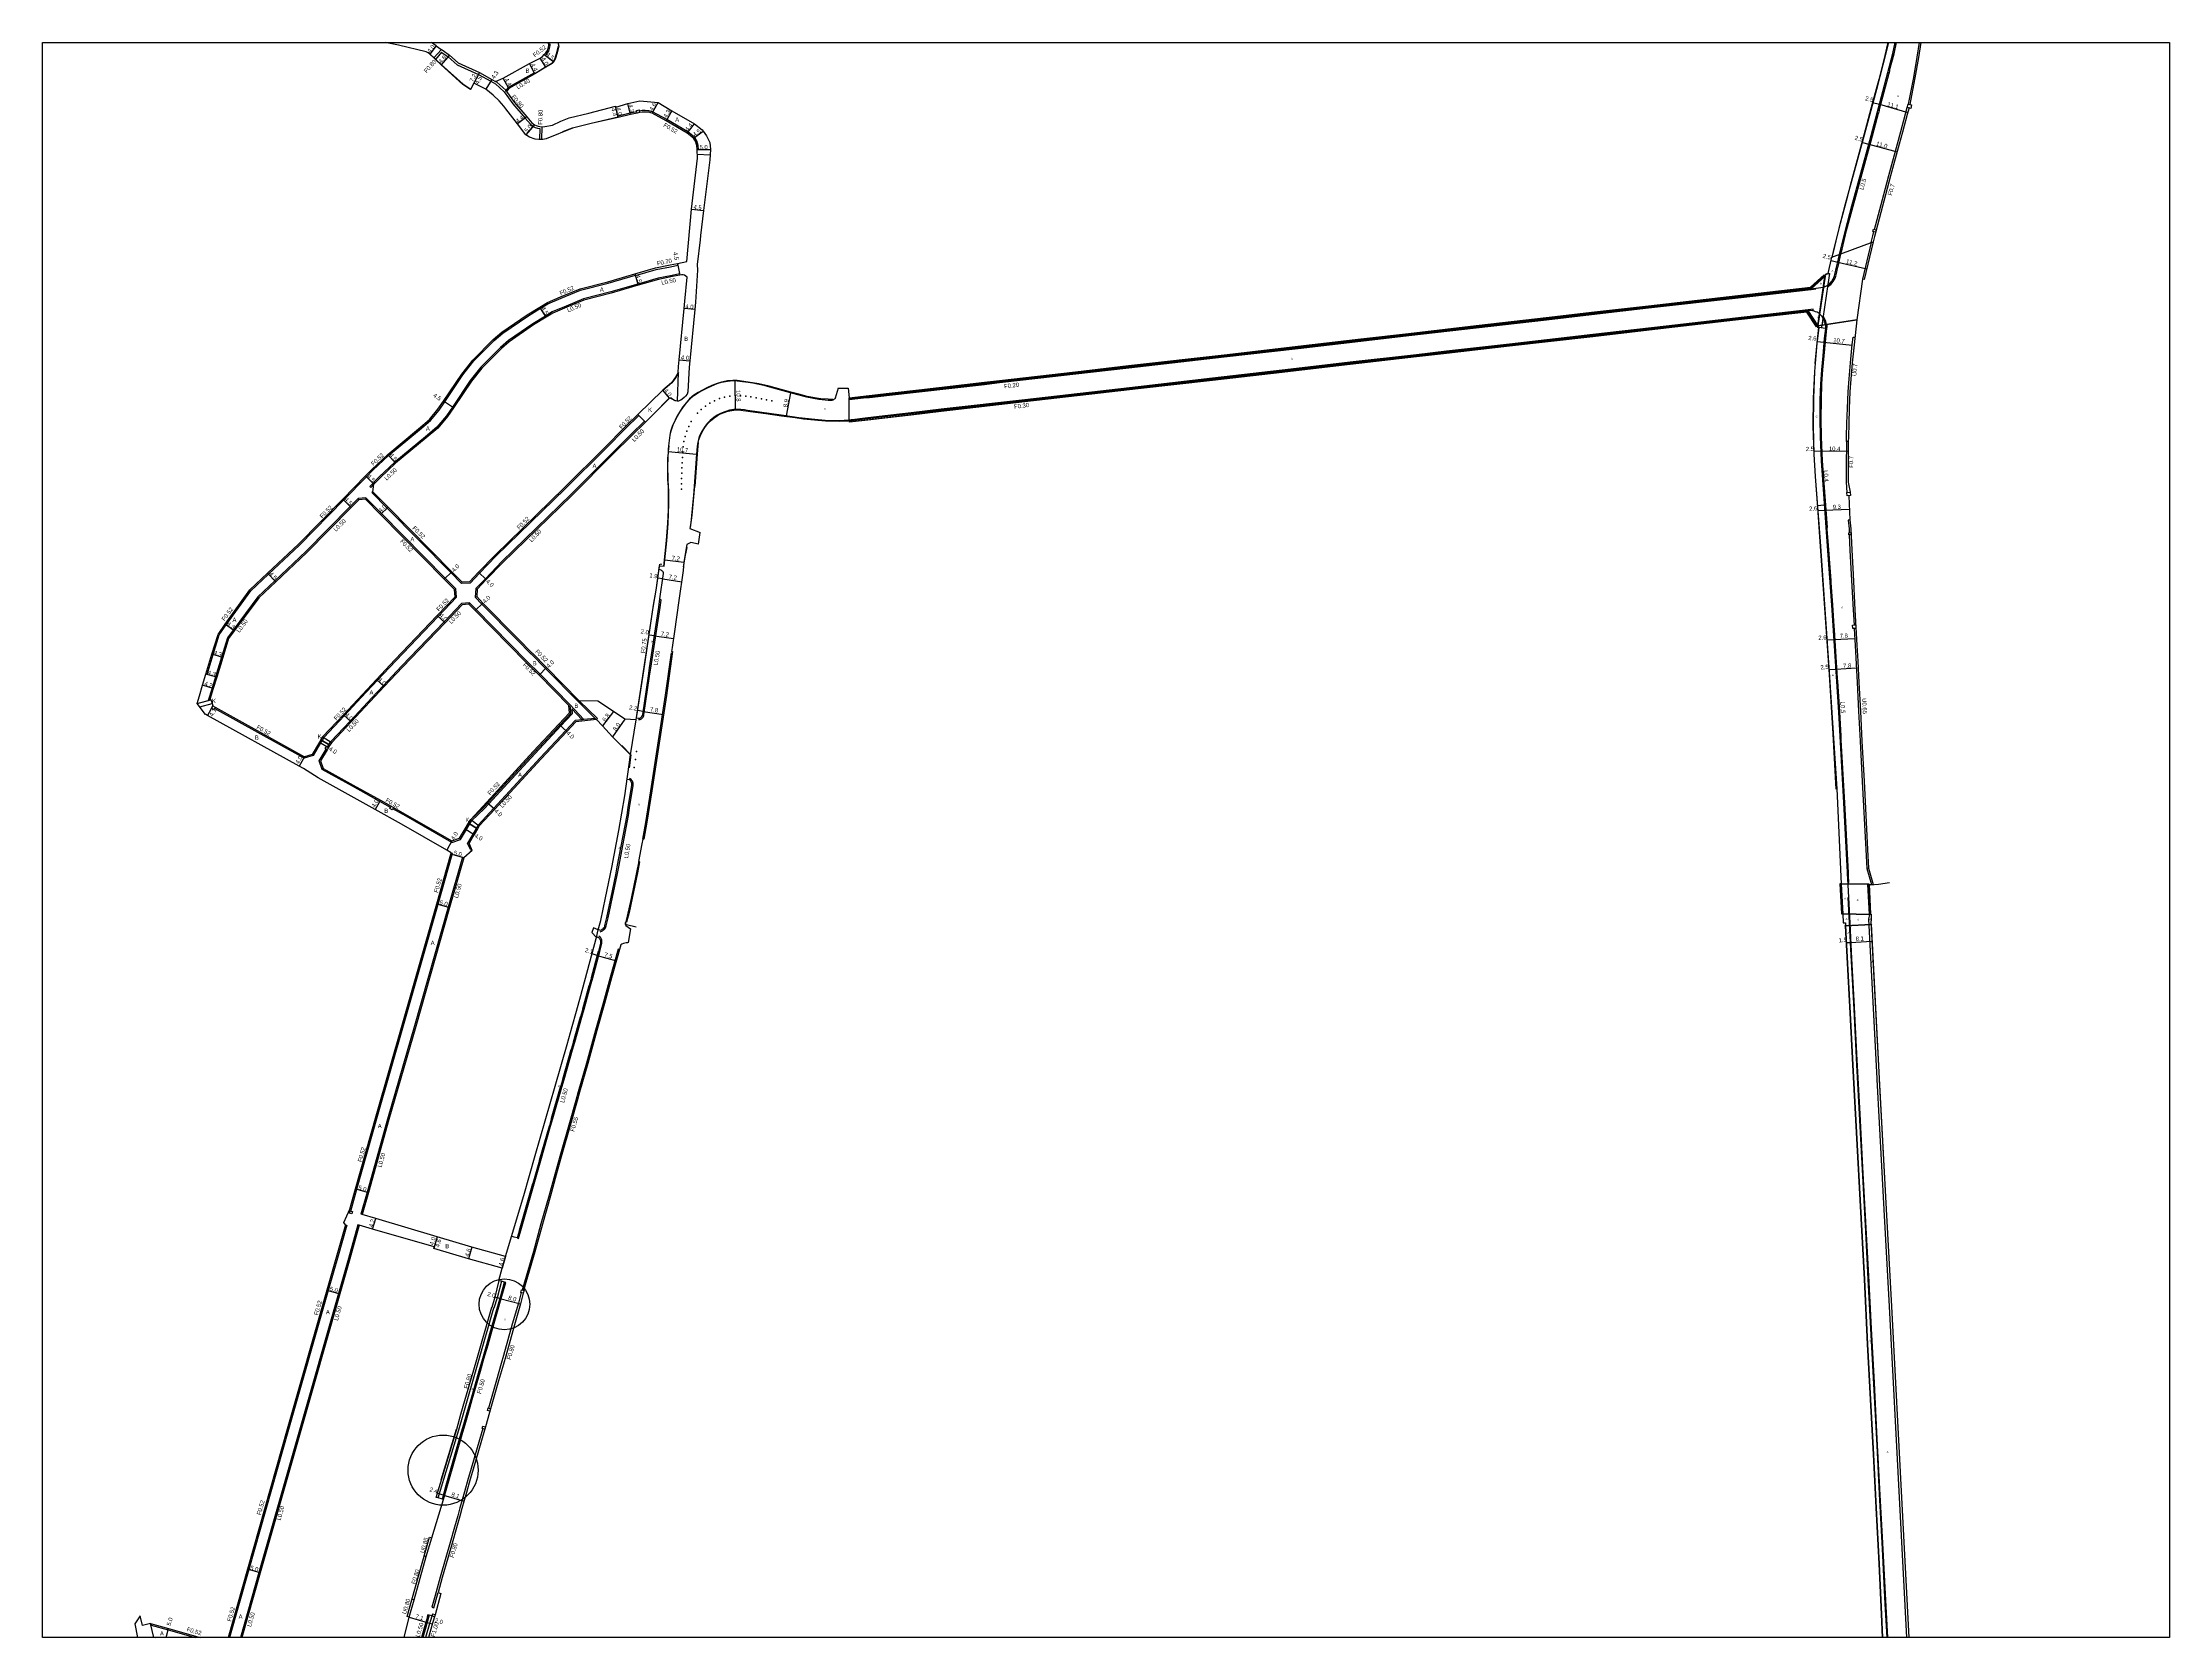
# Model space of a CAD drawing. Header units: metres. Extents: x -12000 to -11200, y -102000 to -99000.
# Drawn here: x -12000 to -11200, y -101400 to -100800 of the extents above; entities that cross this region are included whole.
import ezdxf

# ---------------------------------------------------------------- set-up
doc = ezdxf.new("R2010")
doc.units = ezdxf.units.M
doc.header["$LTSCALE"] = 2.5
for name, color, linetype in [('側溝・桝', 7, 'Continuous'), ('図郭', 7, 'Continuous'), ('幅員', 7, 'Continuous'), ('歩道・分離帯・安全施設', 7, 'Continuous'), ('舗装', 7, 'Continuous'), ('道路', 7, 'Continuous')]:
    doc.layers.add(name, color=color, linetype=linetype)
doc.styles.get("Standard").update_dxf_attribs({"font": ''})
doc.styles.add('YOKO_DECO', font='')
doc.styles.get('Standard').set_extended_font_data('@MS PGothic')
doc.styles.get('YOKO_DECO').set_extended_font_data('MS PGothic')

msp = doc.modelspace()

# ---------------------------------------------------------------- linework, layer by layer
at = {"layer": '側溝・桝'}
for points in [[(-11810.9, -100804.85), (-11810.34, -100804.22), (-11809.59, -100803.23), (-11809.14, -100801.8), (-11809.1, -100800.96), (-11809.13, -100800.02), (-11809.14, -100800)], [(-11305.25, -100810.54), (-11303.6, -100804.21), (-11302.65, -100800)], [(-11294.16, -100800), (-11294.97, -100805.49), (-11296.33, -100813.21), (-11298.25, -100823.19)], [(-11850, -100802.58), (-11852.84, -100805.81)], [(-11849.88, -100803.65), (-11852.25, -100806.36)], [(-11849.88, -100803.65), (-11849.81, -100803.7), (-11847.44, -100805.37), (-11844.08, -100808.33), (-11836.01, -100812.03), (-11831.37, -100814.59), (-11829.59, -100815.57), (-11826.36, -100818.51), (-11823.14, -100823.07), (-11818.49, -100828.42), (-11816.46, -100830.76), (-11815.44, -100831.6), (-11814.66, -100832), (-11813.78, -100832.25), (-11813, -100832.37)], [(-11811.32, -100804.54), (-11810.9, -100804.85)], [(-11825.44, -100818.43), (-11825.69, -100818.08), (-11825.76, -100817.98), (-11829.12, -100814.92), (-11829.14, -100814.91), (-11829.69, -100814.6)], [(-11814.98, -100811.37), (-11814.99, -100811.38), (-11824.92, -100816.97), (-11825.69, -100818.08)], [(-11814.79, -100811.73), (-11814.98, -100811.37)], [(-11309.19, -100825.53), (-11307.32, -100818.49), (-11305.49, -100811.47)], [(-11812.19, -100831.66), (-11812.27, -100836.46)], [(-11776.52, -100826.02), (-11779.02, -100826.6), (-11783.55, -100827.64)], [(-11783.43, -100828.14), (-11783.55, -100827.64)], [(-11753.26, -100840.28), (-11753.26, -100840.25), (-11753.43, -100838.69), (-11753.92, -100836.93), (-11754.77, -100835.61), (-11757.25, -100833.64), (-11765.14, -100828.99), (-11770.57, -100826.04), (-11772.01, -100825.72), (-11773.31, -100825.63), (-11774.46, -100825.63), (-11775.53, -100825.79), (-11775.54, -100825.8)], [(-11323.56, -100879.47), (-11323.14, -100877.69), (-11321.42, -100870.73), (-11319.01, -100861.62), (-11312.25, -100837.04), (-11309.46, -100826.54)], [(-11310.95, -100870.33), (-11307.44, -100857.11), (-11305.52, -100850.01), (-11302.3, -100838.08), (-11301.09, -100833.51), (-11299.3, -100826.84), (-11298.61, -100824.46)], [(-11813, -100832.37), (-11813.07, -100836.51)], [(-11753.78, -100840.29), (-11753.26, -100840.28)], [(-11312.26, -100875.27), (-11311.59, -100872.78), (-11311.16, -100871.15)], [(-11328.66, -100891.93), (-11328.11, -100891.57), (-11327.42, -100891), (-11326.85, -100890.41), (-11326.43, -100889.9), (-11326.07, -100889.32), (-11325.73, -100888.64), (-11325.5, -100887.95), (-11325.36, -100887.44), (-11324.74, -100884.56), (-11324.4, -100883.08), (-11323.56, -100879.47)], [(-11312.26, -100875.27), (-11315.41, -100889.05)], [(-11938.12, -101037.72), (-11935.82, -101030.24), (-11933.52, -101022.87), (-11930.91, -101019.07), (-11921.66, -101006.24), (-11914.99, -100999.98), (-11903.35, -100989.04), (-11886.72, -100972.08), (-11878.21, -100963.41), (-11875.79, -100960.93), (-11869.83, -100955.32), (-11858.25, -100945.69), (-11854.11, -100942.23), (-11850.85, -100938.29), (-11848.74, -100935.17), (-11841.93, -100925.07), (-11837.81, -100919.8), (-11830.13, -100912.13), (-11826.91, -100909.39), (-11817.49, -100902.9), (-11812.65, -100899.94), (-11809.89, -100898.24), (-11804.94, -100896.17), (-11797.63, -100893.11), (-11787.21, -100890.48), (-11777.02, -100887.51)], [(-11760.38, -100887.01), (-11763.19, -100887.58), (-11768.43, -100888.63), (-11776.05, -100890.85), (-11786.29, -100893.83), (-11796.53, -100896.42), (-11803.04, -100899.15), (-11808.29, -100901.35), (-11810.84, -100902.91), (-11815.59, -100905.82), (-11824.79, -100912.15), (-11827.77, -100914.69), (-11835.2, -100922.12), (-11839.12, -100927.11), (-11845.86, -100937.12), (-11848.06, -100940.38), (-11851.64, -100944.69), (-11855.98, -100948.33), (-11867.53, -100957.92), (-11873.35, -100963.42), (-11876.93, -100967.07)], [(-11777.17, -100887.01), (-11777.02, -100887.51), (-11776.97, -100887.68)], [(-11776.97, -100887.68), (-11769.22, -100885.42), (-11763.84, -100884.34), (-11761.03, -100883.78)], [(-11761.03, -100883.78), (-11761.16, -100883.09)], [(-11760.38, -100887.01), (-11760.28, -100887.5)], [(-11328.35, -100886.87), (-11327.9, -100886.93), (-11328.53, -100891), (-11330.42, -100903.84), (-11330.81, -100906.39)], [(-11689.96, -100933.49), (-11689.93, -100933.72), (-11681.48, -100932.72), (-11670.25, -100931.42), (-11645.66, -100928.59), (-11640, -100927.94), (-11625.69, -100926.29), (-11611.39, -100924.64), (-11591.42, -100922.33), (-11555.5, -100918.26), (-11527.78, -100915.06), (-11504.09, -100912.33), (-11486.06, -100910.24), (-11460.73, -100907.32), (-11434.36, -100904.27), (-11417.37, -100902.33), (-11395.91, -100899.86), (-11362.23, -100896.02), (-11334.71, -100892.85), (-11333.02, -100892.63), (-11333.04, -100892.37)], [(-11329.75, -100888.06), (-11332.42, -100906.44)], [(-11336.08, -100900.82), (-11334.02, -100900.62), (-11334.05, -100900.35), (-11335.94, -100900.52), (-11363.17, -100903.64), (-11389.26, -100906.65), (-11416.93, -100909.84), (-11448.18, -100913.44), (-11471.89, -100916.16), (-11483.23, -100917.44), (-11508.11, -100920.3), (-11533.68, -100923.26), (-11559.89, -100926.25), (-11587.88, -100929.49), (-11602.1, -100931.12), (-11630.48, -100934.38), (-11661.96, -100937.98), (-11673.29, -100939.3), (-11682.09, -100940.32), (-11689.6, -100941.19), (-11696.5, -100942), (-11696.46, -100942.28)], [(-11328.98, -100906.11), (-11329.26, -100904.9), (-11329.47, -100904.27), (-11329.87, -100903.51), (-11330.28, -100902.9)], [(-11330.81, -100906.39), (-11330.95, -100907.35), (-11331.87, -100907.22)], [(-11328.98, -100906.11), (-11328.92, -100906.41), (-11328.92, -100906.93), (-11328.96, -100907.62), (-11329.42, -100911.33), (-11330, -100917.91), (-11330.51, -100923.15), (-11330.82, -100928.37), (-11331.04, -100934.39), (-11331.13, -100941.61), (-11331, -100948.33), (-11330.64, -100957.38), (-11328.75, -100982.4)], [(-11320.8, -100950.11), (-11321.47, -100950.1), (-11321.44, -100948.31), (-11321.29, -100943.25), (-11321.13, -100937.7), (-11320.84, -100931.42), (-11320.52, -100926.57), (-11319.98, -100920.45), (-11319.29, -100913.6), (-11319, -100910.82), (-11318.33, -100910.88)], [(-11775.71, -100940.33), (-11780.81, -100945.37), (-11788.02, -100952.54), (-11803.39, -100967.85), (-11829.4, -100993.16), (-11835.61, -100999.64), (-11839.19, -101003.39)], [(-11773.61, -100942.45), (-11778.69, -100947.46), (-11785.92, -100954.66), (-11801.31, -100969.98), (-11827.28, -100995.25), (-11833.45, -101001.7), (-11837, -101005.4), (-11837.22, -101008.62)], [(-11776.07, -100939.96), (-11775.71, -100940.33)], [(-11773.61, -100942.45), (-11773.26, -100942.8)], [(-11321.47, -100950.1), (-11321.47, -100950.29), (-11321.58, -100959.48), (-11321.57, -100965.38), (-11321.31, -100969.25)], [(-11876.93, -100967.07), (-11876.54, -100967.39)], [(-11875.37, -100966.19), (-11876.54, -100967.39)], [(-11881.24, -100971.47), (-11884.24, -100974.52), (-11900.92, -100991.53), (-11912.61, -101002.51), (-11919.06, -101008.57), (-11928.28, -101021.03), (-11930.45, -101023.97), (-11932.68, -101031.21), (-11934.97, -101038.63), (-11936.26, -101042.84), (-11937.71, -101047.57)], [(-11878.34, -100971.3), (-11881.24, -100971.47)], [(-11881.04, -100971.98), (-11881.24, -100971.47)], [(-11844.26, -101008.69), (-11844.61, -101005.48), (-11848.53, -101001.51), (-11872.49, -100977.22), (-11878.34, -100971.3)], [(-11875.75, -100968.97), (-11876.12, -100969.33)], [(-11839.19, -101003.39), (-11842.43, -101003.48), (-11846.42, -100999.43), (-11870.39, -100975.14), (-11876.12, -100969.33)], [(-11327.26, -101002.36), (-11328.37, -100987.63), (-11328.69, -100983.21)], [(-11320.25, -100979.61), (-11320.9, -100979.69), (-11320.51, -100982.94), (-11320.44, -100984.39)], [(-11320.41, -100985.2), (-11320.16, -100990.91), (-11319.67, -101000.12), (-11318.93, -101013.42), (-11318.65, -101019.14)], [(-11326.06, -101019.59), (-11326.57, -101011.59), (-11327.2, -101003.23)], [(-11844.26, -101008.69), (-11851.14, -101015.87), (-11867.14, -101032.6), (-11874.01, -101039.92), (-11880.1, -101046.42)], [(-11839.41, -101010.76), (-11842.44, -101011.09), (-11848.98, -101017.93), (-11864.99, -101034.65), (-11871.83, -101041.96), (-11876.02, -101046.42)], [(-11839.62, -101011.29), (-11839.41, -101010.76)], [(-11801.63, -101049.05), (-11812.88, -101037.6), (-11817.79, -101032.67), (-11836.9, -101013.31), (-11839.41, -101010.76)], [(-11837.22, -101008.62), (-11836.7, -101008.41)], [(-11837.22, -101008.62), (-11834.79, -101011.23), (-11821.46, -101024.66), (-11816.3, -101029.91), (-11816.14, -101030.08), (-11810.77, -101035.52), (-11798.47, -101048.02)], [(-11775.86, -101054.72), (-11775.2, -101054.64), (-11774.77, -101054.46), (-11774.41, -101054.16), (-11774.13, -101053.77), (-11773.89, -101053.34), (-11773.79, -101052.87), (-11771.65, -101038.36), (-11771.19, -101035.34), (-11767.72, -101012.51), (-11767.37, -101009.8), (-11767.82, -101009.46)], [(-11324.8, -101039.27), (-11325.98, -101020.89)], [(-11318.58, -101020.43), (-11318.27, -101026.8), (-11317.45, -101040.73), (-11316.92, -101051.56), (-11316.33, -101062.86), (-11315.54, -101077.96), (-11314.18, -101103.57), (-11313.8, -101110.68)], [(-11938.12, -101037.72), (-11938.62, -101037.58)], [(-11941.79, -101048.69), (-11937.71, -101047.57), (-11937.14, -101047.41), (-11936.72, -101047.29)], [(-11936.93, -101046.71), (-11937.14, -101047.41)], [(-11880.1, -101046.42), (-11886.48, -101053.22), (-11894.23, -101061.49), (-11894.86, -101062.56), (-11895.41, -101063.48), (-11898.27, -101068.26), (-11901.54, -101069.24), (-11935.29, -101050.47)], [(-11892.86, -101065.01), (-11892.33, -101064.09), (-11891.54, -101062.98), (-11884.3, -101055.26), (-11876.02, -101046.42)], [(-11798.1, -101047.65), (-11791.29, -101054.34)], [(-11323.5, -101060.88), (-11324, -101051.82), (-11324.73, -101040.3)], [(-11940.89, -101049.89), (-11936.24, -101048.61)], [(-11792.13, -101054.24), (-11796.35, -101054.67), (-11797, -101054.74), (-11799.67, -101055.01), (-11803.21, -101058.8), (-11812.83, -101069.08), (-11830.31, -101088.08), (-11836.13, -101094.41), (-11840.15, -101101.15)], [(-11800.89, -101050.6), (-11800.77, -101052.59), (-11805, -101057.11), (-11814.65, -101067.43), (-11824.97, -101078.65), (-11832.12, -101086.41), (-11833.85, -101088.3)], [(-11825.36, -101078.3), (-11815.03, -101067.07), (-11805.38, -101056.76), (-11801.3, -101052.4), (-11801.45, -101050)], [(-11802.01, -101049.41), (-11801.45, -101050)], [(-11801.63, -101049.05), (-11796.35, -101054.67)], [(-11800.89, -101050.6), (-11797, -101054.74)], [(-11798.47, -101048.02), (-11792.13, -101054.24), (-11791.67, -101054.7)], [(-11791.67, -101054.7), (-11791.29, -101054.34)], [(-11778.88, -101068.02), (-11776.78, -101054.74)], [(-11320.77, -101112.31), (-11322.14, -101086.02), (-11323.42, -101062.49)], [(-11895.96, -101070.21), (-11893.32, -101065.78)], [(-11894.83, -101073.48), (-11895.96, -101070.21)], [(-11894.83, -101073.48), (-11894.43, -101073.1)], [(-11869.16, -101087.75), (-11873.19, -101085.5), (-11883.38, -101079.8), (-11894.83, -101073.48)], [(-11834.24, -101087.95), (-11832.5, -101086.06), (-11825.36, -101078.3)], [(-11790.29, -101134.51), (-11789.44, -101134.15), (-11789.11, -101133.96), (-11788.82, -101133.79), (-11788.47, -101133.38), (-11788.24, -101133.05), (-11788.08, -101132.7), (-11787.96, -101132.31), (-11787.27, -101129.3), (-11786.29, -101124.53), (-11785.63, -101121.54), (-11783.87, -101113.22), (-11783.3, -101110.13), (-11779.65, -101090.79), (-11779.17, -101087.88), (-11777.81, -101079.45), (-11777.79, -101079.04), (-11777.83, -101078.63), (-11777.94, -101078.22), (-11778.09, -101077.9), (-11778.3, -101077.57), (-11778.56, -101077.27), (-11779.17, -101076.85)], [(-11838.9, -101092.25), (-11834.24, -101087.95)], [(-11846.06, -101100.9), (-11863.24, -101091.06), (-11868.29, -101088.24)], [(-11842.82, -101099.8), (-11838.53, -101092.62), (-11833.85, -101088.3)], [(-11846.06, -101100.9), (-11842.82, -101099.8)], [(-11839.06, -101103.6), (-11840.15, -101101.15)], [(-11839.06, -101103.6), (-11838.37, -101103.92)], [(-11884.06, -101239.6), (-11881.75, -101231.41), (-11874.02, -101203.95), (-11863.95, -101168.87), (-11851.21, -101124.14), (-11845.88, -101105.43), (-11845.76, -101105)], [(-11842.04, -101106.47), (-11847.38, -101125.23), (-11860.12, -101169.97), (-11870.19, -101205.04), (-11877.92, -101232.49), (-11880.23, -101240.71)], [(-11846.24, -101104.8), (-11845.76, -101105)], [(-11842.04, -101106.47), (-11841.57, -101106.66)], [(-11313.15, -101110.57), (-11313.8, -101110.68), (-11312.05, -101116.77)], [(-11321.07, -101115.98), (-11320.58, -101115.95), (-11320.7, -101113.64)], [(-11791.68, -101136.68), (-11790.95, -101133.8)], [(-11821.46, -101249.71), (-11820.98, -101249.85), (-11820.16, -101246.91), (-11815.12, -101229.38), (-11812.61, -101220.56), (-11808.89, -101207.65), (-11808.04, -101204.73), (-11804.68, -101193.04), (-11803.83, -101190.08), (-11800.64, -101178.94), (-11799.83, -101176.04), (-11797.12, -101166.65), (-11796.3, -101163.65), (-11793.88, -101154.87), (-11793.07, -101151.82), (-11790.42, -101141.9), (-11789.63, -101138.88), (-11789.58, -101138.48), (-11789.59, -101138.06), (-11789.68, -101137.61), (-11789.85, -101137.21), (-11790.05, -101136.86), (-11790.28, -101136.58), (-11790.71, -101136.17)], [(-11782.95, -101141.19), (-11783.47, -101141.04), (-11786.5, -101151.75), (-11789.17, -101161.41), (-11792, -101171.48), (-11795.45, -101183.93), (-11798.53, -101194.74), (-11799.41, -101197.94), (-11801.82, -101206.41), (-11805.38, -101219.08), (-11807.29, -101225.84), (-11809.48, -101233.67), (-11812.52, -101244.42), (-11815.38, -101254.81), (-11818.09, -101264.24), (-11819.57, -101269.33)], [(-11884.56, -101239.46), (-11884.4, -101238.89)], [(-11884.56, -101239.46), (-11884.25, -101239.54)], [(-11885.54, -101244.87), (-11888.77, -101256.37), (-11892.53, -101269.5), (-11907.46, -101321.75), (-11922.42, -101374.41), (-11929.69, -101400)], [(-11881.36, -101244.72), (-11884.94, -101257.45), (-11888.7, -101270.59), (-11903.63, -101322.84), (-11918.59, -101375.5), (-11925.55, -101400)], [(-11886.04, -101244.73), (-11885.54, -101244.87)], [(-11880.88, -101244.86), (-11881.36, -101244.72)], [(-11879.75, -101240.86), (-11880.23, -101240.71)], [(-11827.06, -101261.12), (-11825.81, -101256.69)], [(-11849.17, -101348.09), (-11847.65, -101342.81), (-11841.91, -101322.8), (-11841.02, -101319.9), (-11839.53, -101314.61), (-11838.35, -101310.45), (-11835.28, -101299.78), (-11833.97, -101295.15), (-11832.42, -101289.89), (-11831.26, -101285.73), (-11827.2, -101271.6), (-11825.78, -101266.47), (-11826.26, -101266.33)], [(-11827.38, -101266.01), (-11829.05, -101272.19), (-11830.25, -101276.1)], [(-11819.96, -101270.28), (-11821.02, -101274.3), (-11823.31, -101282.11)], [(-11843.43, -101321.84), (-11841.83, -101316.23), (-11836.15, -101296.59), (-11830.21, -101275.96)], [(-11823.31, -101282.12), (-11826.58, -101293.91), (-11827.44, -101296.96), (-11829.26, -101303.25), (-11832.23, -101313.71)], [(-11834.4, -101321.43), (-11835.62, -101325.67), (-11839.02, -101337.32), (-11839.87, -101340.22), (-11841.27, -101345.21), (-11842.99, -101351.24), (-11843.83, -101354.21), (-11845.07, -101358.56), (-11846.71, -101364.3), (-11848.32, -101369.97), (-11850.39, -101377.28), (-11852.35, -101384.23), (-11853.61, -101388.62), (-11852.85, -101388.82), (-11851.19, -101383.07)], [(-11851.17, -101347.52), (-11843.43, -101321.84)], [(-11856.43, -101369.3), (-11855.67, -101369.51), (-11853.61, -101362.48)], [(-11860.26, -101385.9), (-11855.67, -101369.51)], [(-11862.11, -101392.32), (-11860.26, -101385.9), (-11861.03, -101385.69)], [(-11852.34, -101391.54), (-11853.32, -101391.27), (-11854.28, -101394.35), (-11855.9, -101400)], [(-11959.33, -101394.79), (-11959.2, -101395.36)], [(-11959.2, -101395.36), (-11952.71, -101397.17), (-11942.6, -101400)], [(-11958.26, -101399.76), (-11957.39, -101400)], [(-11958.26, -101399.76), (-11958.2, -101400)], [(-11855.22, -101392.2), (-11856.6, -101396.89), (-11857.47, -101400)]]:
    msp.add_lwpolyline(points, dxfattribs=at)
for points in [[(-11305.72, -100810.41), (-11305.25, -100810.54), (-11305.49, -100811.47), (-11305.96, -100811.35)], [(-11298.61, -100824.46), (-11298.33, -100823.18), (-11296.97, -100823.47), (-11297.25, -100824.76)], [(-11775.65, -100825.33), (-11775.54, -100825.8), (-11775.43, -100826.3), (-11776.4, -100826.53), (-11776.52, -100826.02), (-11776.63, -100825.55)], [(-11309.66, -100825.41), (-11309.19, -100825.53), (-11309.46, -100826.54), (-11309.93, -100826.41)], [(-11321.23, -100970.54), (-11321.31, -100969.25), (-11320.05, -100969.17), (-11319.96, -100970.45)], [(-11329.17, -100983.25), (-11328.69, -100983.21), (-11328.75, -100982.4), (-11329.23, -100982.44)], [(-11320.59, -100984.39), (-11319.79, -100984.36), (-11319.76, -100985.17), (-11320.55, -100985.2)], [(-11327.69, -101003.26), (-11327.2, -101003.23), (-11327.26, -101002.36), (-11327.75, -101002.4)], [(-11326.46, -101020.92), (-11325.98, -101020.89), (-11326.06, -101019.59), (-11326.55, -101019.62)], [(-11319.14, -101020.46), (-11319.21, -101019.17), (-11318, -101019.11), (-11317.93, -101020.4)], [(-11325.22, -101040.33), (-11324.73, -101040.3), (-11324.8, -101039.27), (-11325.29, -101039.3)], [(-11935.91, -101049.53), (-11935.04, -101050.01), (-11935.29, -101050.47), (-11935.52, -101050.89), (-11936.4, -101050.4)], [(-11323.9, -101062.52), (-11323.42, -101062.49), (-11323.5, -101060.88), (-11323.99, -101060.91)], [(-11893.2, -101064.8), (-11892.86, -101065.01), (-11892.43, -101065.26), (-11892.89, -101066.04), (-11893.32, -101065.78), (-11893.66, -101065.58)], [(-11868.03, -101087.78), (-11868.29, -101088.24), (-11868.52, -101088.66), (-11869.4, -101088.17), (-11869.16, -101087.75), (-11868.91, -101087.29)], [(-11321.19, -101113.66), (-11320.7, -101113.64), (-11320.77, -101112.31), (-11321.26, -101112.34)], [(-11884.25, -101239.54), (-11884.06, -101239.6), (-11883.39, -101239.8), (-11883.66, -101240.66), (-11884.52, -101240.4)], [(-11818.89, -101269.53), (-11819.17, -101270.5), (-11820.09, -101270.24), (-11819.81, -101269.26)], [(-11831.73, -101314.89), (-11832.68, -101314.6), (-11832.42, -101313.66), (-11831.46, -101313.94)], [(-11834.62, -101321.37), (-11834.36, -101320.48), (-11833.39, -101320.76), (-11833.65, -101321.65)], [(-11854.52, -101391.59), (-11855.05, -101391.44), (-11855.27, -101392.19), (-11854.74, -101392.34)]]:
    msp.add_lwpolyline(points, close=True, dxfattribs=at)
at = {"layer": '側溝・桝', "elevation": 124.8}
msp.add_lwpolyline([(-11310.27, -100870.51), (-11310.49, -100871.32), (-11311.55, -100871.04), (-11311.33, -100870.23)], close=True, dxfattribs=at)
at = {"layer": '図郭'}
msp.add_lwpolyline([(-12000, -100800), (-11200, -100800), (-11200, -101400), (-12000, -101400)], close=True, dxfattribs=at)
for centre, radius in [((-11826.27, -101274.66), 9.56), ((-11849.34, -101337.05), 13.19)]:
    msp.add_circle(centre, radius, dxfattribs=at)
at = {"layer": '幅員'}
for points in [[(-11851.91, -100801.25), (-11854.32, -100804.43)], [(-11846.94, -100804.74), (-11850.11, -100808.35)], [(-11814.79, -100811.73), (-11816.84, -100807.84)], [(-11810.74, -100809.33), (-11812.78, -100805.88)], [(-11811.32, -100804.54), (-11807.74, -100807.26)], [(-11835.65, -100811.31), (-11838.98, -100817.7)], [(-11835.65, -100811.31), (-11837.73, -100815.3)], [(-11830.99, -100813.89), (-11833.29, -100817.52)], [(-11824.64, -100817.28), (-11826.7, -100813.38)], [(-11783.43, -100828.14), (-11784.51, -100823.88)], [(-11778.91, -100827.1), (-11779.87, -100822.91)], [(-11770.76, -100826.53), (-11768.45, -100822.56)], [(-11311.66, -100822.55), (-11309.08, -100823.23)], [(-11309.08, -100823.23), (-11298.44, -100826.3)], [(-11817.88, -100827.9), (-11821.38, -100830.58)], [(-11815, -100830.93), (-11818.22, -100834.76)], [(-11783.43, -100828.14), (-11784.41, -100824.26)], [(-11763.27, -100825.71), (-11765.4, -100829.45)], [(-11757.54, -100834.07), (-11754.81, -100830.63)], [(-11755.16, -100835.97), (-11751.54, -100833.3)], [(-11315.52, -100837.56), (-11313.08, -100838.23)], [(-11313.08, -100838.23), (-11302.42, -100841.11)], [(-11753.78, -100840.29), (-11748.78, -100840.2)], [(-11755.86, -100862.65), (-11751.39, -100863.15)], [(-11777.17, -100887.01), (-11775.91, -100891.33)], [(-11761.16, -100883.09), (-11760.28, -100887.5)], [(-11327.27, -100882.02), (-11324.79, -100882.6)], [(-11324.79, -100882.6), (-11313.85, -100885.17)], [(-11810.57, -100903.33), (-11812.92, -100899.5)], [(-11754.7, -100900.44), (-11758.68, -100900.06)], [(-11760.55, -100919.36), (-11756.57, -100919.75)], [(-11332.51, -100912.5), (-11329.96, -100912.73)], [(-11329.96, -100912.73), (-11319.31, -100913.79)], [(-11739.56, -100927.22), (-11739.45, -100938.02)], [(-11845.44, -100937.4), (-11849.17, -100934.88)], [(-11764.14, -100933.8), (-11766.74, -100930.77)], [(-11720.23, -100940.48), (-11718.57, -100931.74)], [(-11867.19, -100958.3), (-11870.18, -100954.93)], [(-11764.66, -100953.8), (-11754.01, -100954.83)], [(-11333.74, -100953.73), (-11331.2, -100953.63)], [(-11331.2, -100953.63), (-11320.84, -100953.76)], [(-11875.37, -100966.19), (-11878.58, -100963.04)], [(-11883.88, -100974.87), (-11887.09, -100971.72)], [(-11870.02, -100974.78), (-11872.86, -100977.59)], [(-11332.29, -100976.09), (-11329.71, -100975.9)], [(-11329.71, -100975.9), (-11320.39, -100975.59)], [(-11912.27, -101002.88), (-11915.35, -100999.6)], [(-11848.9, -101001.87), (-11846.05, -100999.06)], [(-11835.98, -100999.28), (-11833.09, -101002.05)], [(-11765.93, -100994.56), (-11758.75, -100995.46)], [(-11766.71, -101001.8), (-11768.57, -101001.54)], [(-11766.71, -101001.8), (-11759.6, -101002.82)], [(-11851.51, -101015.51), (-11848.62, -101018.27)], [(-11837.27, -101013.68), (-11834.41, -101010.87)], [(-11927.88, -101021.33), (-11931.34, -101018.77)], [(-11769.84, -101023.22), (-11771.84, -101022.92)], [(-11769.84, -101023.22), (-11762.68, -101024.25)], [(-11932.21, -101031.36), (-11936.31, -101030.09)], [(-11328.83, -101024.7), (-11326.23, -101024.53)], [(-11326.23, -101024.53), (-11318.4, -101024.14)], [(-11934.49, -101038.78), (-11938.62, -101037.58)], [(-11874.39, -101039.56), (-11871.47, -101042.3)], [(-11810.4, -101035.16), (-11813.25, -101037.97)], [(-11328.05, -101035.9), (-11325.52, -101035.74)], [(-11325.52, -101035.74), (-11317.77, -101035.28)], [(-11935.78, -101042.99), (-11939.8, -101041.75)], [(-11935.91, -101049.53), (-11937.9, -101053.12)], [(-11886.86, -101052.87), (-11883.94, -101055.6)], [(-11785.26, -101051.7), (-11789.39, -101057.1)], [(-11781.04, -101054.53), (-11785.56, -101061.13)], [(-11774.1, -101051.62), (-11776.23, -101051.28)], [(-11774.1, -101051.62), (-11766.42, -101052.78)], [(-11895.86, -101063.21), (-11892.43, -101065.26)], [(-11805.76, -101056.4), (-11802.84, -101059.14)], [(-11901.48, -101068.68), (-11903.44, -101072.17)], [(-11872.93, -101085.04), (-11874.89, -101088.53)], [(-11832.88, -101085.71), (-11829.94, -101088.42)], [(-11841.06, -101095.85), (-11837.63, -101097.9)], [(-11846.01, -101100.33), (-11847.99, -101103.8)], [(-11841.57, -101106.66), (-11846.38, -101105.29)], [(-11851.71, -101124), (-11846.9, -101125.37)], [(-11791.34, -101143.39), (-11793.33, -101142.86)], [(-11791.34, -101143.39), (-11784.16, -101145.42)], [(-11321.48, -101138.62), (-11319.96, -101138.54)], [(-11319.96, -101138.54), (-11311.92, -101138.11)], [(-11882.25, -101231.27), (-11877.44, -101232.62)], [(-11875.85, -101246.36), (-11874.65, -101242.34)], [(-11851.54, -101249.25), (-11852.86, -101253.65)], [(-11851.54, -101249.25), (-11852.69, -101253.08)], [(-11838.48, -101253.15), (-11839.74, -101257.57)], [(-11825.81, -101256.69), (-11827.06, -101261.12)], [(-11893.03, -101269.36), (-11888.22, -101270.73)], [(-11827.97, -101272.47), (-11829.9, -101271.95)], [(-11827.97, -101272.47), (-11820.23, -101274.52)], [(-11849.2, -101346.49), (-11851.5, -101345.8)], [(-11849.2, -101346.49), (-11841.46, -101348.71)], [(-11918.11, -101375.63), (-11922.92, -101374.27)], [(-11953.5, -101400), (-11952.57, -101396.67)], [(-11862.11, -101392.32), (-11855.33, -101394.32)], [(-11855.33, -101394.32), (-11853.37, -101394.89)]]:
    msp.add_lwpolyline(points, dxfattribs=at)
at = {"layer": '歩道・分離帯・安全施設'}
for points in [[(-11870.38, -100800), (-11866.11, -100800.86), (-11855.7, -100803.35)], [(-11305.95, -100800), (-11306.07, -100800.5), (-11307.08, -100804.91), (-11307.56, -100806.84), (-11309.37, -100813.87), (-11311.66, -100822.55), (-11314.45, -100832.99), (-11317.08, -100842.78), (-11319.72, -100852.45), (-11321.63, -100859.69), (-11323.86, -100868.07), (-11325.51, -100874.58), (-11326.41, -100878.32), (-11326.99, -100880.74)], [(-11324.11, -100879.68), (-11323.61, -100877.58), (-11321.89, -100870.61), (-11319.48, -100861.49), (-11312.72, -100836.91), (-11307.79, -100818.36), (-11304.07, -100804.1), (-11303.14, -100800)], [(-11324.11, -100879.68), (-11323.61, -100877.58), (-11321.89, -100870.61), (-11319.48, -100861.49), (-11312.72, -100836.91), (-11307.79, -100818.36), (-11304.07, -100804.1), (-11303.14, -100800)], [(-11854.83, -100803.8), (-11854.22, -100804.32), (-11850.01, -100808.24), (-11841.81, -100815.64), (-11838.91, -100817.56)], [(-11814.86, -100811.6), (-11810.82, -100809.2), (-11809.05, -100808.19), (-11808.39, -100807.75), (-11807.86, -100807.17), (-11807.59, -100806.73), (-11807.2, -100805.82), (-11806.7, -100804.26), (-11805.95, -100801.36)], [(-11804.34, -100833.53), (-11800.68, -100832.06), (-11793.66, -100830.34), (-11783.47, -100828)], [(-11334.77, -100892.6), (-11330.25, -100892), (-11329.79, -100891.88), (-11328.98, -100891.55), (-11328.4, -100891.18), (-11327.75, -100890.64), (-11327.21, -100890.08), (-11326.83, -100889.62), (-11326.5, -100889.08), (-11326.18, -100888.45), (-11325.97, -100887.81), (-11325.83, -100887.32), (-11325.21, -100884.45), (-11324.88, -100882.97), (-11324.11, -100879.68)], [(-11334.77, -100892.6), (-11330.25, -100892), (-11329.79, -100891.88), (-11328.98, -100891.55), (-11328.4, -100891.18), (-11327.75, -100890.64), (-11327.21, -100890.08), (-11326.83, -100889.62), (-11326.5, -100889.08), (-11326.18, -100888.45), (-11325.97, -100887.81), (-11325.83, -100887.32), (-11325.21, -100884.45), (-11324.88, -100882.97), (-11324.11, -100879.68)], [(-11328.95, -100886.93), (-11334.92, -100892.28), (-11361.86, -100895.38), (-11461.15, -100906.87), (-11527.79, -100914.51), (-11590.21, -100921.69), (-11639.92, -100927.35), (-11669.99, -100930.84), (-11681.59, -100932.15), (-11696.5, -100933.91)], [(-11328.67, -100887), (-11328.38, -100886.84), (-11327.01, -100880.69)], [(-11696.5, -100942.63), (-11629.98, -100934.9), (-11558.53, -100926.7), (-11508.9, -100921.02), (-11483.04, -100918.03), (-11417.48, -100910.45), (-11363.89, -100904.3), (-11336.18, -100901.12), (-11332.2, -100907.31)], [(-11329.39, -100906.17), (-11329.65, -100905.01), (-11329.85, -100904.43), (-11330.22, -100903.72), (-11330.66, -100903.08), (-11331.29, -100902.39), (-11331.94, -100901.85), (-11332.55, -100901.48), (-11333.08, -100901.25), (-11333.67, -100901.06), (-11334.3, -100900.88), (-11334.91, -100900.81), (-11336.08, -100900.82)], [(-11329.39, -100906.17), (-11329.65, -100905.01), (-11329.85, -100904.43), (-11330.22, -100903.72), (-11330.66, -100903.08), (-11331.29, -100902.39), (-11331.94, -100901.85), (-11332.55, -100901.48), (-11333.08, -100901.25), (-11333.67, -100901.06), (-11334.3, -100900.88), (-11334.91, -100900.81), (-11336.08, -100900.82)], [(-11331.91, -100907.34), (-11332.65, -100913.19), (-11333.57, -100923.76), (-11334.01, -100933.8), (-11334.1, -100944.27), (-11333.77, -100954.83), (-11333.3, -100963.25), (-11332.55, -100973.34), (-11332.29, -100976.82), (-11331.48, -100987.76), (-11327.98, -101037.71), (-11326.63, -101060.04), (-11325.51, -101080.9)], [(-11329.39, -100906.17), (-11329.33, -100906.43), (-11329.33, -100906.91), (-11329.37, -100907.58), (-11329.83, -100911.29), (-11330.42, -100917.88), (-11330.92, -100923.11), (-11331.24, -100928.35), (-11331.45, -100934.38), (-11331.54, -100941.61), (-11331.41, -100948.35), (-11331.05, -100957.41), (-11328.85, -100987.66), (-11327.06, -101011.62), (-11324.48, -101051.85), (-11322.62, -101086.05), (-11320.4, -101128.74), (-11319.58, -101144.53), (-11318.58, -101162.7), (-11317.53, -101182.83), (-11316.44, -101202.99), (-11315.4, -101223.02), (-11314.3, -101243.7), (-11313.24, -101263.93), (-11312.21, -101283.78), (-11311.12, -101304.16), (-11310.04, -101325.24), (-11309.03, -101344.03), (-11307.97, -101364.51), (-11306.84, -101385.94), (-11306.1, -101400)], [(-11329.39, -100906.17), (-11329.33, -100906.43), (-11329.33, -100906.91), (-11329.37, -100907.58), (-11329.83, -100911.29), (-11330.42, -100917.88), (-11330.92, -100923.11), (-11331.24, -100928.35), (-11331.45, -100934.38), (-11331.54, -100941.61), (-11331.41, -100948.35), (-11331.05, -100957.41), (-11328.85, -100987.66), (-11327.06, -101011.62), (-11324.48, -101051.85), (-11322.62, -101086.05), (-11320.4, -101128.74), (-11319.58, -101144.53), (-11318.58, -101162.7), (-11317.53, -101182.83), (-11316.44, -101202.99), (-11315.4, -101223.02), (-11314.3, -101243.7), (-11313.24, -101263.93), (-11312.21, -101283.78), (-11311.12, -101304.16), (-11310.04, -101325.24), (-11309.03, -101344.03), (-11307.97, -101364.51), (-11306.84, -101385.94), (-11306.1, -101400)], [(-11760.77, -100924.19), (-11761.78, -100926.01), (-11763.35, -100928.07), (-11766.64, -100930.88)], [(-11702.76, -100934.29), (-11704.55, -100934.21), (-11707.26, -100933.98), (-11708.93, -100933.78), (-11712.43, -100933.11), (-11714.98, -100932.46), (-11718.56, -100931.54), (-11726.72, -100929.26), (-11730.6, -100928.42), (-11734.57, -100927.71), (-11738.79, -100927.19), (-11740.37, -100927.13), (-11742.42, -100927.28), (-11744.65, -100927.75), (-11746.23, -100928.22), (-11748.24, -100929.07), (-11750.17, -100929.93), (-11751.71, -100930.72), (-11753.34, -100931.63), (-11755.03, -100932.72), (-11756.62, -100934.08), (-11757.83, -100935.47), (-11759.06, -100937.07), (-11760.17, -100938.72), (-11761.25, -100940.47), (-11762.93, -100943.89), (-11763.7, -100946.14), (-11764.03, -100947.74), (-11764.54, -100951.75)], [(-11767.21, -100936.62), (-11764.21, -100933.66), (-11763.91, -100933.61), (-11763.56, -100933.72), (-11762.87, -100934.13), (-11762.24, -100934.55), (-11761.96, -100934.69)], [(-11753.34, -100950.41), (-11753.1, -100949.44), (-11752.68, -100948.08), (-11751.73, -100946.15), (-11750.65, -100944.47), (-11749.75, -100943.35), (-11748.74, -100942.34), (-11747.34, -100941.19), (-11746.11, -100940.36), (-11744.96, -100939.72), (-11743.68, -100939.18), (-11742.59, -100938.83), (-11741.52, -100938.54), (-11739.99, -100938.27), (-11739.15, -100938.21), (-11738.42, -100938.21), (-11737.39, -100938.27), (-11733.66, -100938.76), (-11730.89, -100939.14), (-11727.92, -100939.56), (-11722.04, -100940.39), (-11716.86, -100941.1), (-11713.82, -100941.5), (-11710.98, -100941.83), (-11708.42, -100942.1), (-11705.53, -100942.35), (-11700.32, -100942.44), (-11696.95, -100942.26)], [(-11764.54, -100951.75), (-11764.66, -100953.04), (-11764.72, -100953.8), (-11764.85, -100955.92)], [(-11753.34, -100950.41), (-11753.53, -100951.85), (-11753.82, -100954.88), (-11754.7, -100966.86)], [(-11764.85, -100955.92), (-11764.91, -100959.8), (-11764.83, -100963.82), (-11764.62, -100967.83), (-11764.68, -100975.94), (-11764.93, -100980.86), (-11765.43, -100987.32), (-11766.39, -100997.14)], [(-11756.26, -100982.41), (-11755.69, -100977.77), (-11755.03, -100970.92), (-11754.7, -100966.86)], [(-11758.86, -100997.29), (-11758.12, -100992.9), (-11757.49, -100989.96)], [(-11776.68, -101054.09), (-11775.78, -101054.22), (-11775.3, -101054.16), (-11775.03, -101054.05), (-11774.78, -101053.85), (-11774.55, -101053.57), (-11774.35, -101053.15), (-11774.27, -101052.78), (-11772.13, -101038.28), (-11771.67, -101035.27), (-11768.21, -101012.44), (-11767.8, -101009.33), (-11766.41, -100999.73), (-11766.45, -100999.45), (-11766.58, -100999.14), (-11766.77, -100998.89), (-11767.02, -100998.68), (-11767.32, -100998.51), (-11767.69, -100998.38), (-11767.93, -100998.3), (-11768.12, -100998.25)], [(-11767.91, -100996.19), (-11769.34, -101005.96), (-11770.3, -101011.72), (-11773.98, -101036.41), (-11776.61, -101053.31)], [(-11775.78, -101054.22), (-11775.3, -101054.16), (-11775.03, -101054.05), (-11774.78, -101053.85), (-11774.55, -101053.57), (-11774.35, -101053.15), (-11774.27, -101052.78), (-11772.13, -101038.28), (-11771.67, -101035.27), (-11768.21, -101012.44), (-11767.8, -101009.33), (-11766.41, -100999.73), (-11766.45, -100999.45), (-11766.58, -100999.14), (-11766.77, -100998.89), (-11767.02, -100998.68), (-11767.32, -100998.51), (-11767.69, -100998.38), (-11767.93, -100998.3), (-11768.12, -100998.25)], [(-11767.8, -101009.33), (-11766.41, -100999.73)], [(-11767.02, -100996.35), (-11767.58, -100996.26)], [(-11771.67, -101035.27), (-11768.21, -101012.44)], [(-11774.17, -101099.68), (-11773.06, -101093.37), (-11771.15, -101081.49), (-11765.71, -101045.56), (-11763.43, -101029.56)], [(-11774.27, -101052.78), (-11772.13, -101038.29)], [(-11782.16, -101064.43), (-11778.73, -101067.97)], [(-11778.73, -101067.97), (-11779.36, -101072.86)], [(-11790.92, -101133.68), (-11790.13, -101133.88), (-11789.81, -101133.75), (-11789.46, -101133.58), (-11789.16, -101133.39), (-11788.9, -101133.1), (-11788.69, -101132.81), (-11788.56, -101132.55), (-11788.46, -101132.17), (-11787.77, -101129.19), (-11786.79, -101124.43), (-11786.14, -101121.45), (-11784.38, -101113.12), (-11783.81, -101110.04), (-11780.16, -101090.7), (-11779.68, -101087.79), (-11778.33, -101079.4), (-11778.31, -101079.05), (-11778.34, -101078.72), (-11778.43, -101078.4), (-11778.54, -101078.15), (-11778.72, -101077.88), (-11778.9, -101077.66), (-11779.26, -101077.41), (-11780.07, -101077.29)], [(-11790.13, -101133.88), (-11789.81, -101133.75), (-11789.46, -101133.58), (-11789.16, -101133.39), (-11788.9, -101133.1), (-11788.69, -101132.81), (-11788.56, -101132.55), (-11788.46, -101132.17), (-11787.77, -101129.19), (-11786.79, -101124.43), (-11786.14, -101121.45), (-11784.38, -101113.12), (-11783.81, -101110.04), (-11780.16, -101090.7), (-11779.68, -101087.79), (-11778.33, -101079.4), (-11778.31, -101079.05), (-11778.34, -101078.72), (-11778.43, -101078.4), (-11778.54, -101078.15), (-11778.72, -101077.88), (-11778.9, -101077.66), (-11779.26, -101077.41)], [(-11779.68, -101087.79), (-11778.33, -101079.41)], [(-11783.81, -101110.04), (-11780.16, -101090.7)], [(-11775.75, -101108.01), (-11778.62, -101122.04), (-11780.78, -101131.4), (-11780.73, -101131.61), (-11780.6, -101131.75), (-11780.37, -101131.82), (-11776.68, -101132.64)], [(-11786.14, -101121.45), (-11784.38, -101113.12)], [(-11323.7, -101116.48), (-11323.12, -101127.77)], [(-11312.57, -101128), (-11313.22, -101116.82)], [(-11312.54, -101116.91), (-11309.42, -101116.56), (-11305.36, -101116.05)], [(-11787.77, -101129.19), (-11786.79, -101124.43)], [(-11306.23, -101400), (-11306.89, -101387.39), (-11307.97, -101366.61), (-11309.05, -101345.96), (-11310, -101327.77), (-11311.11, -101306.95), (-11312.19, -101286.12), (-11313.27, -101265.21), (-11314.24, -101247.23), (-11315.33, -101226.35), (-11316.43, -101205.42), (-11317.54, -101184.55), (-11318.61, -101163.6), (-11319.58, -101145.66), (-11320.35, -101131.31), (-11320.5, -101128.74), (-11320.88, -101121.6)], [(-11312.85, -101127.97), (-11313.23, -101129.72), (-11310.07, -101189.72), (-11310.05, -101190.09), (-11307.43, -101238.98), (-11305.46, -101275.51), (-11301.56, -101349.71), (-11298.96, -101400)], [(-11312.85, -101127.97), (-11313.23, -101129.72), (-11310.07, -101189.72), (-11310.05, -101190.09), (-11307.43, -101238.98), (-11305.46, -101275.51), (-11301.56, -101349.71), (-11298.96, -101400)], [(-11791.68, -101136.68), (-11791.62, -101136.43), (-11790.85, -101136.73), (-11790.65, -101136.92), (-11790.47, -101137.15), (-11790.3, -101137.43), (-11790.16, -101137.75), (-11790.09, -101138.12), (-11790.08, -101138.45), (-11790.13, -101138.79), (-11790.91, -101141.78), (-11793.55, -101151.69), (-11794.37, -101154.74), (-11796.79, -101163.51), (-11797.6, -101166.52), (-11800.31, -101175.9), (-11801.12, -101178.81), (-11804.32, -101189.94), (-11805.16, -101192.9), (-11808.52, -101204.59), (-11809.37, -101207.51), (-11813.09, -101220.42), (-11815.6, -101229.24), (-11820.65, -101246.78), (-11821.46, -101249.71), (-11822.62, -101249.4), (-11823.41, -101249.17)], [(-11790.85, -101136.73), (-11790.65, -101136.92), (-11790.47, -101137.15), (-11790.3, -101137.43), (-11790.16, -101137.75), (-11790.09, -101138.12), (-11790.08, -101138.45), (-11790.13, -101138.79), (-11790.91, -101141.78), (-11793.55, -101151.69), (-11794.37, -101154.74), (-11796.79, -101163.51), (-11797.6, -101166.52), (-11800.31, -101175.9), (-11801.12, -101178.81), (-11804.32, -101189.94), (-11805.16, -101192.9), (-11808.52, -101204.59), (-11809.37, -101207.51), (-11813.09, -101220.42), (-11815.6, -101229.24), (-11820.65, -101246.78), (-11821.46, -101249.71), (-11822.62, -101249.4)], [(-11793.55, -101151.69), (-11790.91, -101141.78)], [(-11796.79, -101163.51), (-11794.37, -101154.74)], [(-11800.31, -101175.9), (-11797.6, -101166.52)], [(-11804.32, -101189.94), (-11801.12, -101178.81)], [(-11808.52, -101204.59), (-11805.16, -101192.9)], [(-11813.09, -101220.42), (-11809.37, -101207.51)], [(-11820.65, -101246.78), (-11815.6, -101229.24)], [(-11849.62, -101347.96), (-11848.13, -101342.67), (-11842.38, -101322.66), (-11841.5, -101319.76), (-11840.01, -101314.47), (-11838.82, -101310.31), (-11835.76, -101299.65), (-11834.45, -101295.01), (-11832.9, -101289.75), (-11831.74, -101285.6), (-11827.68, -101271.47), (-11826.26, -101266.33), (-11827.38, -101266.01), (-11828.18, -101265.81)], [(-11849.62, -101347.96), (-11848.13, -101342.67), (-11842.38, -101322.66), (-11841.5, -101319.76), (-11840.01, -101314.47), (-11838.82, -101310.31), (-11835.76, -101299.65), (-11834.45, -101295.01), (-11832.9, -101289.75), (-11831.74, -101285.6), (-11827.68, -101271.47), (-11826.26, -101266.33), (-11827.38, -101266.01)], [(-11831.74, -101285.6), (-11827.68, -101271.47)], [(-11834.45, -101295.01), (-11832.9, -101289.75)], [(-11838.82, -101310.31), (-11835.76, -101299.65)], [(-11841.5, -101319.76), (-11840.01, -101314.47)], [(-11850.08, -101340.73), (-11844.25, -101321.58)], [(-11848.13, -101342.67), (-11842.38, -101322.66)], [(-11852.54, -101392.21), (-11853.52, -101391.91), (-11854.52, -101391.59), (-11856.13, -101397.03), (-11856.96, -101400)], [(-11853.52, -101391.91), (-11854.52, -101391.59), (-11856.13, -101397.03), (-11856.96, -101400)]]:
    msp.add_lwpolyline(points, dxfattribs=at)
for p in [(-11749.06, -100935.65, 122.92), (-11747.27, -100934.73, 123.06), (-11745.39, -100933.92, 123.24), (-11743.52, -100933.41, 123.38), (-11741.53, -100933.01, 123.53), (-11739.5, -100932.83, 123.68), (-11737.5, -100932.85, 123.83), (-11735.52, -100933, 123.99), (-11733.55, -100933.28, 124.14), (-11731.53, -100933.62, 124.28), (-11729.54, -100934.02, 124.42), (-11727.66, -100934.43, 124.56), (-11725.67, -100934.85, 124.72), (-11756.09, -100942.62, 122.18), (-11753.67, -100939.48, 122.47), (-11752.27, -100938.1, 122.62), (-11750.69, -100936.77, 122.75), (-11695.73, -100941.97, 126.08), (-11694.25, -100941.82, 126.13), (-11692.7, -100941.72, 126.13), (-11758.75, -100950.15, 121.53), (-11758.31, -100948.17, 121.75), (-11757.68, -100946.22, 121.83), (-11756.95, -100944.44, 122), (-11759.48, -100960, 120.81), (-11759.45, -100958.15, 120.92), (-11759.34, -100956.07, 121.09), (-11759.22, -100954.14, 121.25), (-11759.02, -100952.09, 121.38), (-11759.7, -100966.07, 120.43), (-11759.62, -100964.02, 120.58), (-11759.59, -100962.06, 120.67), (-11759.66, -100968.08, 120.31), (-11776.97, -101069.72, 118.07), (-11776.58, -101066.67, 118.05), (-11777.42, -101072.67, 118.06)]:
    msp.add_point(p, dxfattribs=at)
at = {"layer": '舗装'}
for points in [[(-11753.74, -100842.01), (-11748.9, -100842.23)], [(-11332.3, -100906.63), (-11329.53, -100887.86)], [(-11329.37, -100907.58), (-11331.87, -100907.22)], [(-11760.9, -100924.12), (-11761.29, -100934.93)], [(-11696.56, -100942.29), (-11696.55, -100934.28)], [(-11776.07, -100939.96), (-11773.26, -100942.8)], [(-11329.84, -100974.1), (-11332.42, -100974.29)], [(-11941.79, -101048.69), (-11936.72, -101047.29)], [(-11895.31, -101062.29), (-11891.91, -101064.36)], [(-11894.64, -101061.17), (-11891.16, -101063.3)], [(-11839.78, -101093.69), (-11836.39, -101095.83)], [(-11838.95, -101092.31), (-11835.73, -101094.71)], [(-11313.48, -101116.61), (-11323.54, -101116.46)], [(-11322.88, -101127.8), (-11312.85, -101127.97)]]:
    msp.add_lwpolyline(points, dxfattribs=at)
at = {"layer": '道路'}
for points in [[(-11854.93, -100803.9), (-11855.66, -100803.52), (-11866.14, -100801.01), (-11871.14, -100800)], [(-11851.91, -100801.25), (-11853.68, -100800)], [(-11829.69, -100814.6), (-11826.7, -100813.38), (-11816.84, -100807.84), (-11812.78, -100805.88), (-11811.91, -100805.2), (-11811.32, -100804.54), (-11810.75, -100803.88), (-11810.06, -100802.99), (-11809.66, -100801.71), (-11809.62, -100800.96), (-11809.65, -100800.07), (-11809.66, -100800)], [(-11806.22, -100800), (-11805.8, -100801.4), (-11806.55, -100804.3), (-11807.06, -100805.87), (-11807.46, -100806.79), (-11807.74, -100807.26), (-11808.29, -100807.86), (-11808.97, -100808.32), (-11810.74, -100809.33), (-11814.79, -100811.73), (-11824.64, -100817.28), (-11825.44, -100818.43), (-11822.51, -100822.57), (-11817.88, -100827.9), (-11815.9, -100830.18), (-11815, -100830.93), (-11814.36, -100831.25), (-11813.61, -100831.46), (-11812.89, -100831.57), (-11812.19, -100831.66), (-11812.13, -100831.67), (-11811.04, -100831.65), (-11808.24, -100831.1), (-11805, -100829.63), (-11801.86, -100828.38), (-11794.52, -100826.59), (-11784.51, -100823.88), (-11784.41, -100824.26), (-11779.87, -100822.91), (-11775.35, -100821.9)], [(-11305.74, -100800), (-11306.53, -100803.5), (-11310.23, -100817.72), (-11315.16, -100836.25), (-11321.92, -100860.84), (-11324.35, -100869.98), (-11326.07, -100876.99), (-11326.98, -100880.74)], [(-11293.55, -100800), (-11294.37, -100805.59), (-11295.73, -100813.32), (-11297.66, -100823.32), (-11296.97, -100823.47), (-11297.25, -100824.76), (-11297.95, -100824.6), (-11298.65, -100827.02), (-11300.44, -100833.68), (-11301.65, -100838.25), (-11304.87, -100850.19), (-11306.79, -100857.28), (-11310.92, -100872.95), (-11311.45, -100874.98)], [(-11757.61, -100882.38), (-11755.86, -100862.65), (-11753.7, -100843.56), (-11753.78, -100840.29), (-11753.94, -100838.79), (-11754.4, -100837.15), (-11755.16, -100835.97), (-11757.54, -100834.07), (-11765.4, -100829.45), (-11770.76, -100826.53), (-11772.09, -100826.24), (-11773.33, -100826.15), (-11774.43, -100826.15), (-11775.43, -100826.3), (-11776.4, -100826.53), (-11778.91, -100827.1), (-11783.43, -100828.14), (-11793.62, -100830.49), (-11800.64, -100832.2), (-11810.57, -100836.19), (-11811.84, -100836.43), (-11812.27, -100836.46), (-11813.07, -100836.51), (-11813.38, -100836.53), (-11814.75, -100836.38), (-11816.86, -100835.6), (-11818.22, -100834.76), (-11821.38, -100830.58), (-11825.7, -100824.99), (-11826.47, -100823.98), (-11828.19, -100821.96), (-11830.52, -100819.78), (-11833.29, -100817.52), (-11837.73, -100815.3), (-11838.98, -100817.7), (-11841.9, -100815.76), (-11850.11, -100808.35), (-11852.25, -100806.36), (-11852.84, -100805.81), (-11854.32, -100804.43), (-11854.93, -100803.9)], [(-11851.91, -100801.25), (-11850.2, -100802.45), (-11850, -100802.58), (-11849.35, -100803.05), (-11846.94, -100804.74), (-11843.64, -100807.65), (-11835.65, -100811.31), (-11830.99, -100813.89), (-11829.69, -100814.6)], [(-11775.35, -100821.9), (-11768.45, -100822.56), (-11763.27, -100825.71), (-11754.81, -100830.63), (-11751.9, -100832.81), (-11751.54, -100833.3), (-11750.22, -100835.09), (-11749.06, -100837.65), (-11748.78, -100840.2), (-11749.01, -100844.08), (-11751.39, -100863.15), (-11752.5, -100872.58), (-11752.69, -100874.22), (-11753.77, -100883.44), (-11753.69, -100885.61), (-11754.42, -100897.65)], [(-11326.98, -100880.74), (-11311.45, -100874.98)], [(-11326.98, -100880.74), (-11311.45, -100874.98)], [(-11311.45, -100874.98), (-11314.79, -100889.18), (-11315.41, -100889.05), (-11317.62, -100904.34)], [(-11941.79, -101048.69), (-11940.98, -101045.74), (-11939.8, -101041.75), (-11938.62, -101037.58), (-11936.31, -101030.09), (-11933.99, -101022.64), (-11931.34, -101018.77), (-11922.06, -101005.9), (-11915.35, -100999.6), (-11903.71, -100988.66), (-11887.09, -100971.72), (-11878.58, -100963.04), (-11876.15, -100960.56), (-11870.18, -100954.93), (-11858.58, -100945.29), (-11854.48, -100941.86), (-11851.26, -100937.98), (-11849.17, -100934.88), (-11842.35, -100924.76), (-11838.2, -100919.46), (-11830.48, -100911.75), (-11827.22, -100908.98), (-11817.77, -100902.46), (-11812.92, -100899.5), (-11810.12, -100897.78), (-11805.14, -100895.69), (-11797.8, -100892.61), (-11787.35, -100889.98), (-11777.17, -100887.01), (-11769.39, -100884.74), (-11763.98, -100883.66), (-11761.16, -100883.09), (-11757.61, -100882.38)], [(-11760.9, -100924.12), (-11760.79, -100921.83), (-11760.55, -100919.36), (-11758.68, -100900.06), (-11758.41, -100897.26), (-11757.51, -100888.24), (-11758, -100887.85), (-11758.48, -100887.55), (-11759.1, -100887.4), (-11759.71, -100887.4), (-11760.28, -100887.5), (-11763.1, -100888.07), (-11768.32, -100889.11), (-11775.91, -100891.33), (-11786.16, -100894.32), (-11796.37, -100896.9), (-11802.84, -100899.61), (-11808.06, -100901.8), (-11810.57, -100903.33), (-11815.32, -100906.24), (-11824.48, -100912.55), (-11827.43, -100915.06), (-11834.83, -100922.45), (-11838.71, -100927.4), (-11845.44, -100937.4), (-11847.66, -100940.68), (-11851.28, -100945.05), (-11855.66, -100948.71), (-11867.19, -100958.3), (-11873, -100963.78), (-11875.37, -100966.19)], [(-11696.55, -100934.28), (-11681.5, -100932.49), (-11670.27, -100931.2), (-11645.69, -100928.37), (-11640.02, -100927.72), (-11625.72, -100926.07), (-11611.41, -100924.41), (-11591.45, -100922.11), (-11555.53, -100918.04), (-11527.81, -100914.84), (-11504.12, -100912.1), (-11486.09, -100910.02), (-11460.76, -100907.1), (-11434.38, -100904.05), (-11417.39, -100902.11), (-11395.93, -100899.64), (-11362.25, -100895.8), (-11334.8, -100892.63), (-11329.53, -100887.86), (-11329.61, -100887.55), (-11328.5, -100886.93), (-11328.35, -100886.87), (-11326.98, -100880.74)], [(-11754.42, -100897.65), (-11754.7, -100900.44), (-11756.57, -100919.75), (-11756.8, -100922.13), (-11757.02, -100926.76)], [(-11332.3, -100906.63), (-11336.08, -100900.82), (-11363.14, -100903.92), (-11389.23, -100906.93), (-11416.89, -100910.11), (-11448.15, -100913.72), (-11471.85, -100916.44), (-11483.19, -100917.72), (-11508.08, -100920.58), (-11533.65, -100923.53), (-11559.86, -100926.53), (-11587.85, -100929.76), (-11602.07, -100931.4), (-11630.45, -100934.65), (-11661.93, -100938.26), (-11673.25, -100939.58), (-11682.05, -100940.6), (-11689.57, -100941.47), (-11696.56, -100942.29), (-11696.56, -100942.11), (-11700.43, -100942.3), (-11703.72, -100942.26)], [(-11333.3, -100920.76), (-11332.43, -100911.66), (-11331.87, -100907.22), (-11332.3, -100906.63)], [(-11317.62, -100904.34), (-11332.3, -100906.63)], [(-11332.3, -100906.63), (-11317.62, -100904.34)], [(-11317.62, -100904.34), (-11318.63, -100913.67), (-11319.31, -100920.51), (-11319.85, -100926.63), (-11320.17, -100931.46), (-11320.46, -100937.72), (-11320.62, -100943.27), (-11320.77, -100948.32), (-11320.8, -100950.3), (-11320.91, -100959.48), (-11320.9, -100965.36), (-11320.05, -100969.17), (-11319.96, -100970.45), (-11320.56, -100970.49)], [(-11757.02, -100926.76), (-11757.33, -100931.45), (-11757.59, -100932.29), (-11758.2, -100933.04), (-11758.69, -100933.52), (-11759.41, -100934.1), (-11759.87, -100934.49), (-11760.29, -100934.67), (-11760.78, -100934.87), (-11761.29, -100934.93), (-11762.01, -100934.84), (-11762.31, -100934.68), (-11762.95, -100934.26), (-11763.62, -100933.85), (-11763.92, -100933.76), (-11764.14, -100933.8), (-11773.26, -100942.8), (-11778.34, -100947.82), (-11785.57, -100955.01), (-11800.96, -100970.34), (-11826.93, -100995.6), (-11833.09, -101002.05), (-11836.51, -101005.62), (-11836.7, -101008.41)], [(-11760.9, -100924.12), (-11761.9, -100925.93), (-11763.46, -100927.97), (-11766.74, -100930.77)], [(-11764.47, -100951.76), (-11763.97, -100947.74), (-11763.65, -100946.15), (-11762.87, -100943.9), (-11761.2, -100940.5), (-11760.13, -100938.74), (-11759.03, -100937.09), (-11757.8, -100935.49), (-11756.59, -100934.11), (-11755, -100932.75), (-11753.32, -100931.68), (-11751.68, -100930.78), (-11750.13, -100930), (-11748.22, -100929.14), (-11746.21, -100928.27), (-11744.63, -100927.8), (-11742.42, -100927.34), (-11740.37, -100927.18), (-11738.78, -100927.26), (-11736.77, -100927.49), (-11734.57, -100927.79), (-11732.83, -100928.08)], [(-11333.3, -100920.76), (-11333.51, -100923.77), (-11333.95, -100933.8), (-11334.04, -100944.27), (-11333.71, -100954.82), (-11333.24, -100963.25), (-11331.42, -100987.75), (-11327.85, -101038.72), (-11325.16, -101080.8), (-11323.54, -101116.46), (-11322.88, -101127.8), (-11322.68, -101131.22), (-11321.86, -101131.17), (-11321.82, -101131.88), (-11321.68, -101134.74), (-11321.19, -101144.13), (-11320.09, -101165.18), (-11319.06, -101184.56), (-11317.5, -101214.62), (-11316.36, -101235.51), (-11314.74, -101265.31), (-11313.53, -101289.64), (-11312.43, -101310.47), (-11311.38, -101331.16), (-11310.3, -101351.24), (-11309.23, -101372.28), (-11308.33, -101391.27), (-11307.9, -101400)], [(-11766.74, -100930.77), (-11776.07, -100939.96), (-11781.18, -100945), (-11788.39, -100952.18), (-11803.75, -100967.48), (-11829.77, -100992.79), (-11835.98, -100999.28), (-11839.42, -101002.87)], [(-11732.83, -100928.08), (-11728.7, -100928.88), (-11727.41, -100929.25), (-11722.88, -100930.53), (-11716.09, -100932.43), (-11712.61, -100933.28), (-11709.96, -100933.82), (-11707.98, -100934.15), (-11705.6, -100934.47), (-11704.45, -100934.51)], [(-11704.45, -100934.51), (-11703, -100934.58)], [(-11700.8, -100929.97), (-11701.85, -100933.79), (-11701.93, -100933.93), (-11702.05, -100934.07), (-11702.19, -100934.17), (-11702.32, -100934.27), (-11702.48, -100934.36), (-11702.6, -100934.43), (-11702.74, -100934.49), (-11702.86, -100934.54), (-11703, -100934.58)], [(-11700.8, -100929.97), (-11697, -100930.05)], [(-11697, -100930.05), (-11696.63, -100933.69), (-11696.55, -100934.28)], [(-11734.8, -100938.4), (-11736.02, -100938.23), (-11737.32, -100938.08), (-11737.65, -100938.06), (-11738.41, -100938.01), (-11739.15, -100938.02), (-11740.01, -100938.08), (-11741.56, -100938.36), (-11742.64, -100938.65), (-11743.75, -100939), (-11745.04, -100939.55), (-11746.21, -100940.2), (-11747.45, -100941.04), (-11748.87, -100942.2), (-11749.89, -100943.23), (-11750.8, -100944.36), (-11751.89, -100946.05), (-11752.85, -100948.01), (-11753.29, -100949.38), (-11753.53, -100950.37)], [(-11703.72, -100942.26), (-11705.65, -100942.14), (-11709.54, -100941.84), (-11715.48, -100941.15), (-11722.16, -100940.21), (-11734.8, -100938.4)], [(-11764.47, -100951.76), (-11764.66, -100953.8), (-11764.8, -100955.92)], [(-11753.53, -100950.37), (-11753.72, -100951.83), (-11754.01, -100954.87), (-11754.88, -100966.85)], [(-11764.53, -100966.4), (-11764.66, -100966.4), (-11764.77, -100963.81), (-11764.85, -100959.8), (-11764.8, -100955.92)], [(-11875.75, -100968.97), (-11875.37, -100966.19)], [(-11776.78, -101054.74), (-11773.29, -101032.53), (-11770.15, -101011.77), (-11769.18, -101005.96), (-11767.92, -100996.8), (-11766.18, -100997.01), (-11765.2, -100987.43), (-11764.7, -100980.95), (-11764.53, -100977.16), (-11764.47, -100973.66), (-11764.4, -100969.22), (-11764.53, -100966.4)], [(-11754.88, -100966.85), (-11755.18, -100970.46), (-11755.52, -100974.1), (-11755.86, -100978.02), (-11756.18, -100980.63), (-11756.5, -100982.82), (-11752.59, -100984.36)], [(-11881.04, -100971.98), (-11883.88, -100974.87), (-11900.57, -100991.89), (-11912.27, -101002.88), (-11918.68, -101008.9), (-11927.88, -101021.33), (-11930, -101024.2), (-11932.21, -101031.36), (-11934.49, -101038.78), (-11935.78, -101042.99), (-11936.93, -101046.71)], [(-11878.55, -100971.83), (-11881.04, -100971.98)], [(-11844.81, -101008.5), (-11845.1, -101005.72), (-11848.9, -101001.87), (-11872.86, -100977.59), (-11878.55, -100971.83)], [(-11839.42, -101002.87), (-11842.22, -101002.95), (-11846.05, -100999.06), (-11870.02, -100974.78), (-11875.75, -100968.97)], [(-11320.56, -100970.49), (-11320.25, -100979.61), (-11319.86, -100982.88), (-11319.51, -100990.87), (-11319.02, -101000.08), (-11318.28, -101013.39), (-11317.62, -101026.76), (-11317.27, -101032.74), (-11316.8, -101040.69), (-11316.27, -101051.53), (-11315.68, -101062.82), (-11314.89, -101077.92), (-11313.53, -101103.54), (-11313.15, -101110.57)], [(-11753.25, -100988.72), (-11756.16, -100988.08), (-11757.69, -100988.86), (-11758.75, -100995.46), (-11758.99, -100998.58)], [(-11753.25, -100988.72), (-11752.59, -100984.36)], [(-11758.99, -100998.58), (-11760.63, -101009.95), (-11762.29, -101021.51), (-11763.17, -101027.64), (-11763.46, -101029.03), (-11763.01, -101029.1), (-11765.33, -101045.62), (-11770.77, -101081.53), (-11772.66, -101093.31), (-11773.82, -101099.73), (-11774.26, -101099.65), (-11774.58, -101101.42), (-11775.85, -101108.08), (-11775.41, -101108.17), (-11776.22, -101112.37), (-11777.7, -101119.47), (-11779.41, -101127.27), (-11780.31, -101130.97), (-11780.75, -101130.86), (-11780.82, -101131.17), (-11780.89, -101131.58), (-11780.79, -101131.93), (-11780.6, -101132.2), (-11778.87, -101133.41)], [(-11844.81, -101008.5), (-11851.51, -101015.51), (-11867.52, -101032.24), (-11874.39, -101039.56), (-11886.86, -101052.87), (-11894.64, -101061.17), (-11895.31, -101062.29), (-11895.86, -101063.21), (-11898.61, -101067.82), (-11901.48, -101068.68)], [(-11839.62, -101011.29), (-11842.21, -101011.57), (-11848.62, -101018.27), (-11864.63, -101035), (-11871.47, -101042.3), (-11883.94, -101055.6), (-11891.16, -101063.3), (-11891.91, -101064.36), (-11892.43, -101065.26), (-11892.89, -101066.04), (-11895.41, -101070.27), (-11894.43, -101073.1), (-11883.13, -101079.34), (-11872.93, -101085.04), (-11868.91, -101087.29), (-11868.03, -101087.78), (-11862.99, -101090.61), (-11846.01, -101100.33)], [(-11843.17, -101099.36), (-11841.06, -101095.85), (-11839.78, -101093.69), (-11839.11, -101092.58), (-11838.95, -101092.31), (-11838.9, -101092.25), (-11832.88, -101085.71), (-11815.42, -101066.72), (-11805.76, -101056.4), (-11801.84, -101052.21), (-11802.01, -101049.41), (-11813.25, -101037.97), (-11818.16, -101033.04), (-11837.27, -101013.68), (-11839.62, -101011.29)], [(-11836.7, -101008.41), (-11834.41, -101010.87), (-11821.09, -101024.29), (-11815.93, -101029.55), (-11815.77, -101029.71), (-11810.4, -101035.16), (-11798.1, -101047.65)], [(-11936.93, -101046.71), (-11936.72, -101047.29), (-11936.5, -101047.89), (-11936.24, -101048.61), (-11935.91, -101049.53)], [(-11776.78, -101054.74), (-11781.04, -101054.53), (-11785.26, -101051.7), (-11791.12, -101047.81), (-11798.1, -101047.65)], [(-11901.79, -101073.08), (-11903.44, -101072.17), (-11937.9, -101053.12), (-11938.63, -101052.75), (-11938.72, -101052.78), (-11941.79, -101048.69)], [(-11935.91, -101049.53), (-11935.04, -101050.01), (-11901.48, -101068.68)], [(-11799.43, -101055.49), (-11802.84, -101059.14), (-11812.46, -101069.42), (-11829.94, -101088.42), (-11835.73, -101094.71), (-11836.39, -101095.83), (-11837.63, -101097.9), (-11839.59, -101101.18)], [(-11791.67, -101054.7), (-11799.43, -101055.49)], [(-11778.88, -101068.02), (-11785.56, -101061.13), (-11789.39, -101057.1), (-11791.67, -101054.7)], [(-11894.64, -101061.17), (-11895.31, -101062.29)], [(-11891.16, -101063.3), (-11891.91, -101064.36)], [(-11790.95, -101133.8), (-11790.06, -101130.27), (-11788.29, -101121.74), (-11785.93, -101110.34), (-11783.24, -101096.39), (-11780.99, -101083.36), (-11778.88, -101068.02)], [(-11884.4, -101238.89), (-11882.25, -101231.27), (-11874.52, -101203.81), (-11864.45, -101168.73), (-11851.71, -101124), (-11846.38, -101105.29), (-11846.24, -101104.8), (-11847.99, -101103.8), (-11864.96, -101094.09), (-11874.89, -101088.53), (-11885.07, -101082.84), (-11896.37, -101076.61), (-11901.79, -101073.08)], [(-11838.95, -101092.31), (-11839.78, -101093.69)], [(-11835.73, -101094.71), (-11836.39, -101095.83)], [(-11838.37, -101103.92), (-11841.57, -101106.66), (-11846.9, -101125.37), (-11859.64, -101170.1), (-11869.71, -101205.18), (-11877.44, -101232.62), (-11879.75, -101240.86)], [(-11846.01, -101100.33), (-11843.17, -101099.36)], [(-11838.37, -101103.92), (-11839.59, -101101.18)], [(-11313.15, -101110.57), (-11311.39, -101116.68), (-11312.97, -101116.89), (-11312.98, -101116.59), (-11313.48, -101116.61), (-11312.85, -101127.97), (-11312.15, -101127.93), (-11312.14, -101130.47), (-11312.32, -101130.49), (-11309.2, -101189.68), (-11309.18, -101190.04), (-11306.56, -101238.93), (-11304.6, -101275.46), (-11300.7, -101349.67), (-11298.09, -101400)], [(-11792.77, -101133.08), (-11793.43, -101134.84)], [(-11791.68, -101136.68), (-11793.43, -101134.84)], [(-11790.95, -101133.8), (-11792.77, -101133.08)], [(-11778.87, -101133.41), (-11779.68, -101138.61)], [(-11307.9, -101400), (-11308.33, -101391.27), (-11309.23, -101372.28), (-11310.3, -101351.24), (-11311.38, -101331.16), (-11312.43, -101310.47), (-11313.53, -101289.64), (-11314.74, -101265.31), (-11316.36, -101235.51), (-11317.5, -101214.62), (-11319.06, -101184.56), (-11320.09, -101165.18), (-11321.19, -101144.13), (-11321.68, -101134.74), (-11321.81, -101132.13), (-11312.26, -101131.63), (-11309.2, -101189.68), (-11306.56, -101238.93), (-11304.6, -101275.46)], [(-11825.81, -101256.69), (-11818.96, -101233.74), (-11814.69, -101218.71), (-11807.18, -101192.55), (-11802.69, -101176.94), (-11800.75, -101170.21), (-11799.11, -101164.44), (-11797.48, -101158.48), (-11796.13, -101153.36), (-11794.01, -101145.41), (-11791.78, -101137.06), (-11791.68, -101136.68)], [(-11779.68, -101138.61), (-11780.02, -101138.64), (-11780.48, -101138.7), (-11780.98, -101138.82), (-11781.54, -101138.98), (-11782.11, -101139.22), (-11782.46, -101139.43), (-11785.99, -101151.89), (-11788.66, -101161.55), (-11791.49, -101171.62), (-11794.94, -101184.08), (-11798.02, -101194.88), (-11798.9, -101198.09), (-11801.31, -101206.55), (-11804.87, -101219.23), (-11806.78, -101225.98), (-11808.97, -101233.81), (-11812.01, -101244.56), (-11814.87, -101254.95), (-11817.58, -101264.38), (-11819.06, -101269.48), (-11818.89, -101269.53), (-11819.17, -101270.5)], [(-11886.04, -101244.73), (-11886.68, -101243.84), (-11884.4, -101238.89)], [(-11886.04, -101244.73), (-11889.27, -101256.23), (-11893.03, -101269.36), (-11907.96, -101321.61), (-11922.92, -101374.27), (-11930.23, -101400)], [(-11880.88, -101244.86), (-11884.46, -101257.59), (-11888.22, -101270.73), (-11903.15, -101322.98), (-11918.11, -101375.63), (-11925.03, -101400)], [(-11827.06, -101261.12), (-11839.74, -101257.57), (-11852.86, -101253.65), (-11852.69, -101253.08), (-11875.85, -101246.36), (-11880.88, -101244.86)], [(-11825.81, -101256.69), (-11838.48, -101253.15), (-11851.54, -101249.25), (-11874.65, -101242.34), (-11879.75, -101240.86)], [(-11828.32, -101265.77), (-11827.06, -101261.12)], [(-11828.32, -101265.77), (-11829.9, -101271.95), (-11831.04, -101275.88)], [(-11819.17, -101270.5), (-11820.23, -101274.52), (-11822.52, -101282.34)], [(-11844.21, -101321.6), (-11842.62, -101316.01), (-11836.94, -101296.36), (-11831, -101275.74)], [(-11304.6, -101275.46), (-11300.7, -101349.67), (-11298.09, -101400)], [(-11822.52, -101282.34), (-11825.8, -101294.13), (-11826.66, -101297.18), (-11828.47, -101303.48), (-11831.46, -101313.94), (-11833.15, -101319.91)], [(-11833.15, -101319.91), (-11834.87, -101325.89), (-11838.27, -101337.54), (-11839.12, -101340.44), (-11840.52, -101345.42), (-11842.24, -101351.45), (-11843.08, -101354.42), (-11844.32, -101358.78), (-11845.96, -101364.51), (-11847.57, -101370.19), (-11849.63, -101377.5), (-11851.19, -101383.07), (-11850.16, -101383.48), (-11852.34, -101391.54), (-11853.29, -101394.64), (-11854.83, -101400)], [(-11851.57, -101347.4), (-11851.95, -101347.29), (-11844.21, -101321.6)], [(-11862.88, -101392.11), (-11861.07, -101385.85), (-11854.45, -101362.22), (-11853.61, -101362.48), (-11849.17, -101348.09), (-11851.57, -101347.4)], [(-11959.33, -101394.79), (-11962.42, -101395.48), (-11963.23, -101391.88), (-11965.28, -101394.92)], [(-11965.28, -101394.92), (-11964.27, -101400)], [(-11958.2, -101400), (-11959.33, -101394.79), (-11952.57, -101396.67), (-11940.67, -101400)], [(-11863.96, -101400), (-11862.11, -101392.32), (-11862.88, -101392.11)]]:
    msp.add_lwpolyline(points, dxfattribs=at)
for points in [[(-11696.63, -100933.69), (-11681.58, -100931.85), (-11670.34, -100930.61), (-11645.76, -100927.78), (-11640.09, -100927.12), (-11625.79, -100925.47), (-11611.48, -100923.82), (-11591.52, -100921.51), (-11555.59, -100917.45), (-11527.88, -100914.25), (-11504.19, -100911.51), (-11486.16, -100909.43), (-11460.82, -100906.5), (-11434.45, -100903.46), (-11417.35, -100901.46), (-11396, -100899.05), (-11362.32, -100895.21), (-11335.06, -100892.06), (-11329.93, -100887.42), (-11329.53, -100887.86), (-11334.8, -100892.63), (-11362.25, -100895.8), (-11395.93, -100899.64), (-11417.39, -100902.11), (-11434.38, -100904.05), (-11460.76, -100907.1), (-11504.12, -100912.1), (-11527.81, -100914.84), (-11555.53, -100918.04), (-11591.45, -100922.11), (-11611.41, -100924.41), (-11625.72, -100926.07), (-11640.02, -100927.72), (-11645.69, -100928.37), (-11670.27, -100931.2), (-11681.5, -100932.49), (-11696.55, -100934.28)], [(-11332.3, -100906.63), (-11336.08, -100900.82), (-11363.14, -100903.92), (-11389.23, -100906.93), (-11416.89, -100910.11), (-11448.15, -100913.72), (-11471.85, -100916.44), (-11483.19, -100917.72), (-11508.08, -100920.58), (-11533.65, -100923.53), (-11559.86, -100926.53), (-11587.85, -100929.76), (-11602.07, -100931.4), (-11630.45, -100934.65), (-11661.93, -100938.26), (-11673.25, -100939.58), (-11682.05, -100940.6), (-11689.57, -100941.47), (-11696.56, -100942.29), (-11696.56, -100942.11), (-11696.55, -100934.28), (-11681.5, -100932.49), (-11670.27, -100931.2), (-11645.69, -100928.37), (-11640.02, -100927.72), (-11625.72, -100926.07), (-11611.41, -100924.41), (-11591.45, -100922.11), (-11555.53, -100918.04), (-11527.81, -100914.84), (-11504.12, -100912.1), (-11486.09, -100910.02), (-11460.76, -100907.1), (-11434.38, -100904.05), (-11417.39, -100902.11), (-11395.93, -100899.64), (-11362.25, -100895.8), (-11334.8, -100892.63), (-11329.53, -100887.86)], [(-11332.8, -100906.96), (-11336.42, -100901.41), (-11363.17, -100904.47), (-11389.25, -100907.48), (-11416.92, -100910.67), (-11448.17, -100914.27), (-11471.88, -100916.99), (-11483.22, -100918.27), (-11508.1, -100921.13), (-11533.68, -100924.09), (-11559.88, -100927.08), (-11587.87, -100930.32), (-11602.1, -100931.95), (-11630.48, -100935.21), (-11661.96, -100938.81), (-11673.28, -100940.13), (-11682.08, -100941.15), (-11689.6, -100942.02), (-11696.5, -100942.84), (-11696.56, -100942.29), (-11689.57, -100941.47), (-11682.05, -100940.6), (-11673.25, -100939.58), (-11661.93, -100938.26), (-11630.45, -100934.65), (-11602.07, -100931.4), (-11587.85, -100929.76), (-11559.86, -100926.53), (-11533.65, -100923.53), (-11508.08, -100920.58), (-11483.19, -100917.72), (-11471.85, -100916.44), (-11448.15, -100913.72), (-11416.89, -100910.11), (-11389.23, -100906.93), (-11363.14, -100903.92), (-11336.08, -100900.82), (-11332.3, -100906.63)], [(-11894.64, -101061.17), (-11891.16, -101063.3), (-11891.91, -101064.36), (-11895.31, -101062.29)], [(-11838.95, -101092.31), (-11835.73, -101094.71), (-11836.39, -101095.83), (-11839.78, -101093.69)], [(-11322.88, -101127.8), (-11323.54, -101116.46), (-11324.04, -101116.49), (-11323.38, -101127.83)], [(-11312.85, -101127.97), (-11322.88, -101127.8), (-11323.54, -101116.46), (-11313.48, -101116.61)], [(-11312.98, -101116.59), (-11312.39, -101127.95), (-11312.85, -101127.97), (-11313.48, -101116.61)], [(-11312.26, -101131.63), (-11312.28, -101131.38), (-11312.12, -101131.87), (-11321.92, -101132.39), (-11321.82, -101131.88), (-11321.81, -101132.13)]]:
    msp.add_lwpolyline(points, close=True, dxfattribs=at)

# ---------------------------------------------------------------- texts
at = {"layer": '側溝・桝'}
for s, rotation, p in [('F0.80', 48.78621, (-11855.52, -100811.58)), ('F0.52', 38.70732, (-11814.79, -100805.61)), ('L0.40', 31.42957, (-11821.21, -100817.65)), ('F0.80', 310.97892, (-11823.74, -100820.5)), ('F0.80', 89.05846, (-11812, -100830.95)), ('F0.52', 330.28875, (-11766.64, -100831.54)), ('L0.5', 75, (-11315.11, -100855.56)), ('F0.7', 75, (-11304.48, -100857.66)), ('F0.70', 11.33293, (-11768.73, -100883.89)), ('F0.52', 22.74309, (-11805.11, -100895.12)), ('L0.50', 11.33254, (-11767.09, -100891.18)), ('L0.50', 22.74309, (-11802.3, -100901.51)), ('F0.20', 7, (-11638.21, -100930.14)), ('U0.7', 85, (-11317.8, -100925.51)), ('F0.30', 7, (-11634.47, -100937.78)), ('F0.52', 46.25956, (-11782.13, -100945.54)), ('L0.50', 46.25956, (-11777.36, -100950.33)), ('F0.52', 43.36201, (-11875.53, -100959.32)), ('F0.7', 89, (-11319.02, -100959.95)), ('L0.50', 43.36201, (-11870.57, -100964.84)), ('L0.4', 274, (-11330.05, -100960.96)), ('F0.52', 45.55719, (-11894.76, -100979.12)), ('L0.50', 45.55885, (-11889.62, -100984.11)), ('F0.52', 314.62728, (-11861, -100982.8)), ('F0.52', 46.25956, (-11820.63, -100983.35)), ('L0.50', 46.25956, (-11816.01, -100988.06)), ('F0.52', 314.62728, (-11865.65, -100987.82)), ('F0.52', 53.49149, (-11931.53, -101017.76)), ('F0.52', 46.25956, (-11850.88, -101014.1)), ('L0.50', 46.25956, (-11846.26, -101018.8)), ('L0.50', 53.49149, (-11925.96, -101022.13)), ('F0.52', 314.62728, (-11814.87, -101029.26)), ('F0.75', 82, (-11773.45, -101029.84)), ('L0.50', 79.97894, (-11768.68, -101034.37)), ('F0.52', 314.62728, (-11819.51, -101034.27)), ('U0.65', 273, (-11315.62, -101046.71)), ('F0.52', 46.85235, (-11889.45, -101055.13)), ('L0.50', 46.85235, (-11884.67, -101059.45)), ('L0.5', 274, (-11323.81, -101048.06)), ('F0.52', 330.78843, (-11919.7, -101058.04)), ('F0.52', 47.39439, (-11831.64, -101083.25)), ('F0.52', 330.78843, (-11871.16, -101085.49)), ('L0.50', 47.3938, (-11827.05, -101088.03)), ('L0.50', 79.97894, (-11779.8, -101106.99)), ('F0.52', 74.14138, (-11851.28, -101120)), ('L0.50', 74.14138, (-11843.81, -101122)), ('L0.50', 74, (-11803.85, -101198.99)), ('F0.55', 74, (-11800.02, -101209.86)), ('F0.52', 74.14138, (-11879.98, -101221.29)), ('L0.50', 74.14138, (-11872.51, -101223.29)), ('F0.52', 74.14138, (-11896.39, -101278.95)), ('L0.50', 74.14138, (-11888.93, -101280.95)), ('F0.80', 74, (-11823.93, -101295.66)), ('F0.80', 74, (-11840.04, -101306.55)), ('F0.50', 74, (-11835.09, -101308.5)), ('F0.52', 74.14138, (-11917.95, -101354.09)), ('L0.50', 74.14138, (-11910.49, -101356.08)), ('U0.85', 74, (-11856.49, -101368.37)), ('F0.80', 74, (-11845.39, -101370.16)), ('F0.80', 74, (-11859.77, -101380.09)), ('F0.52', 74.14138, (-11929.08, -101394.13)), ('L0.50', 74.14138, (-11921.61, -101396.12)), ('U0.80', 74, (-11863.25, -101391.34)), ('F0.52', 343.78472, (-11945.9, -101397.64)), ('L0.50', 74, (-11858.18, -101400.03)), ('F1.00', 74, (-11852.5, -101399.95))]:
    msp.add_text(s, height=1.6, rotation=rotation, dxfattribs=at).set_placement(p)
at = {"layer": '幅員'}
for s, rotation, p in [('4.0', 52.78529, (-11854.16, -100804.05)), ('4.8', 48.78619, (-11850, -100807.99)), ('4.0', 300.64092, (-11812.49, -100806.18)), ('4.5', 322.69523, (-11810.74, -100804.85)), ('7.2', 62.47101, (-11838.09, -100814.99)), ('4.5', 62.47101, (-11836.05, -100815.9)), ('4.3', 57.62049, (-11830.02, -100813.85)), ('4.4', 297.79905, (-11826.33, -100813.87)), ('4.4', 297.78961, (-11816.47, -100808.32)), ('4.3', 282.96299, (-11779.65, -100823.43)), ('4.6', 59.84247, (-11770.49, -100825.88)), ('2.5', 345, (-11314.58, -100821.68)), ('11.1', 344, (-11306.27, -100823.89)), ('4.4', 37.46567, (-11821.27, -100830.39)), ('5.0', 49.968, (-11817.72, -100834)), ('4.4', 284.09823, (-11786.09, -100824.86)), ('4.0', 284.09823, (-11784.21, -100824.63)), ('4.3', 60.29093, (-11765.21, -100828.5)), ('4.4', 51.5563, (-11757.25, -100833.54)), ('4.5', 36.32249, (-11754.7, -100835.5)), ('5.0', 0.95315, (-11752.88, -100840.17)), ('2.5', 345, (-11318.51, -100836.52)), ('11.0', 345, (-11310.48, -100838.72)), ('4.5', 353.52301, (-11755.21, -100862.62)), ('4.5', 281.34073, (-11762.8, -100878.98)), ('2.5', 347, (-11330.54, -100880.96)), ('4.5', 286.25565, (-11776.89, -100887.6)), ('11.2', 347, (-11321.79, -100883.01)), ('4.5', 301.49184, (-11812.5, -100900)), ('4.0', 354.45599, (-11758.27, -100899.99)), ('2.6', 355, (-11335.9, -100911.9)), ('10.7', 354, (-11326.51, -100912.73)), ('4.0', 354.45778, (-11759.97, -100919.21)), ('4.5', 326.02661, (-11853.23, -100933.11)), ('4.0', 310.5944, (-11766.4, -100931.01)), ('10.8', 271, (-11739.1, -100930.76)), ('8.9', 79.20463, (-11719.89, -100937.32)), ('10.4', 359, (-11328.1, -100953.57)), ('4.5', 311.49817, (-11869.67, -100955.35)), ('10.7', 354, (-11761.51, -100953.78)), ('2.5', 2, (-11336.76, -100953.73)), ('4.5', 315.56653, (-11878.05, -100963.43)), ('4.5', 315.55671, (-11886.59, -100972.1)), ('4.0', 44.62183, (-11872.69, -100976.95)), ('2.6', 4, (-11335.47, -100976.19)), ('9.3', 2, (-11326.63, -100975.53)), ('4.5', 313.20993, (-11914.9, -101000.02)), ('4.0', 44.62097, (-11845.21, -100999.35)), ('1.9', 352, (-11771.85, -101001.16)), ('7.2', 353, (-11763.41, -100994.62)), ('4.0', 316.2594, (-11833.36, -101002.9)), ('7.2', 352, (-11764.56, -101001.71)), ('4.0', 316.25941, (-11850.86, -101015.69)), ('4.0', 44.48975, (-11833.57, -101011.16)), ('4.3', 323.48968, (-11930.83, -101019.02)), ('2.0', 351, (-11775.12, -101022.24)), ('7.2', 352, (-11767.54, -101023.15)), ('2.6', 4, (-11332, -101024.75)), ('7.8', 3, (-11324.01, -101024.06)), ('4.3', 342.79102, (-11935.76, -101030.15)), ('4.3', 343.74401, (-11938.05, -101037.65)), ('4.0', 316.85284, (-11873.94, -101039.87)), ('4.0', 44.60128, (-11809.56, -101035.45)), ('2.5', 4, (-11331.22, -101035.85)), ('7.8', 3, (-11322.71, -101035.31)), ('4.2', 342.90048, (-11939.29, -101041.8)), ('4.1', 61.05424, (-11936.01, -101053.71)), ('4.0', 316.85277, (-11886.37, -101053.1)), ('6.8', 52.60727, (-11788.37, -101055.61)), ('2.2', 351, (-11779.48, -101050.9)), ('7.8', 351, (-11771.61, -101051.58)), ('4.0', 316.90491, (-11803.1, -101059.99)), ('8.0', 55.53175, (-11784.29, -101059.09)), ('4.0', 60.75863, (-11903.62, -101071.59)), ('4.0', 329.17871, (-11892.49, -101066.16)), ('4.0', 60.7884, (-11875, -101087.95)), ('4.0', 317.39371, (-11830.19, -101089.28)), ('4.0', 60.20161, (-11845.15, -101100.18)), ('5.0', 344.10066, (-11845.49, -101105.44)), ('4.0', 329.1446, (-11837.7, -101098.79)), ('5.0', 344.1002, (-11850.82, -101124.15)), ('2.1', 345, (-11796.13, -101142.1)), ('7.5', 344, (-11788.82, -101143.77)), ('1.5', 3, (-11324.41, -101138.51)), ('8.1', 3, (-11317.97, -101137.96)), ('5.0', 344.28643, (-11881.36, -101231.42)), ('4.2', 73.41812, (-11875.81, -101245.85)), ('4.0', 73.41176, (-11852.95, -101252.56)), ('4.6', 73.41176, (-11850.85, -101253.37)), ('4.6', 74.02722, (-11839.65, -101256.87)), ('4.6', 74.1769, (-11826.97, -101260.42)), ('5.0', 344.05168, (-11892.13, -101269.51)), ('2.0', 345, (-11832.86, -101271.46)), ('8.0', 345, (-11824.97, -101272.86)), ('2.4', 343, (-11854.58, -101344.98)), ('8.1', 344, (-11846.37, -101346.88)), ('5.0', 344.14123, (-11922.02, -101374.42)), ('7.1', 344, (-11859.88, -101392.76)), ('5.0', 74.38175, (-11951.83, -101395.71)), ('2.0', 344, (-11852.59, -101394.23))]:
    msp.add_text(s, height=1.6, rotation=rotation, dxfattribs=at).set_placement(p)
at = {"layer": '舗装'}
for s, p in [('B', (-11818.32, -100811.4)), ('A', (-11762.04, -100829.78)), ('A', (-11790.39, -100893.7)), ('B', (-11758.66, -100912.26)), ('K', (-11772.24, -100938.97)), ('A', (-11855.81, -100945.99)), ('A', (-11793.14, -100960.05)), ('A', (-11861.64, -100987.67)), ('A', (-11928.56, -101017.93)), ('B', (-11815.61, -101034.28)), ('K', (-11936.29, -101048.48)), ('A', (-11877.02, -101045.27)), ('B', (-11799.96, -101050.32)), ('B', (-11920.15, -101062.28)), ('K', (-11896.51, -101061.84)), ('A', (-11821.13, -101076.23)), ('B', (-11871.44, -101089.81)), ('K', (-11840.94, -101093.25)), ('A', (-11854.01, -101139.49)), ('A', (-11873.92, -101208.4)), ('B', (-11848.53, -101253.58)), ('A', (-11893.44, -101278.38)), ('A', (-11926.24, -101392.93)), ('A', (-11955.84, -101399.25))]:
    msp.add_text(s, height=1.6, dxfattribs=at).set_placement(p)
at = {"layer": '舗装', "style": 'YOKO_DECO'}
for s, p in [('A', (-11302.41, -100820.45, 124.36)), ('A', (-11327.13, -100886.31, 125.48)), ('A', (-11331.46, -100891.03, 125.44)), ('A', (-11332.59, -100903.74, 125.4)), ('A', (-11330.49, -100905.79, 125.4)), ('A', (-11530.4, -100919.36, 127.31)), ('A', (-11706.06, -100938.25, 124.87)), ('C', (-11333.08, -100941.14, 124.7)), ('A', (-11323.44, -101012.86, 123.32)), ('A', (-11771.15, -101025.72, 117.44)), ('A', (-11326.96, -101038.35, 123.32)), ('A', (-11776.02, -101087.04, 117.2)), ('A', (-11783.38, -101103.31, 117.15)), ('A', (-11322.36, -101122.42, 122.88)), ('A', (-11317.61, -101122.91, 122.66)), ('A', (-11321.85, -101130.06, 122.82)), ('A', (-11321.15, -101135.39, 122.78)), ('A', (-11317.42, -101130.37, 122.58)), ('A', (-11312.9, -101130.17, 122.58)), ('A', (-11312.1, -101146.31, 122.81)), ('A', (-11806.08, -101192.88, 116.1)), ('A', (-11826.36, -101280.7, 115.82)), ('A', (-11313.02, -101288.74, 122.12)), ('A', (-11838.68, -101306.94, 115.87)), ('A', (-11306.38, -101330.54, 122.08))]:
    msp.add_text(s, height=0.75, dxfattribs=at).set_placement(p)

doc.saveas('drawing.dxf')
